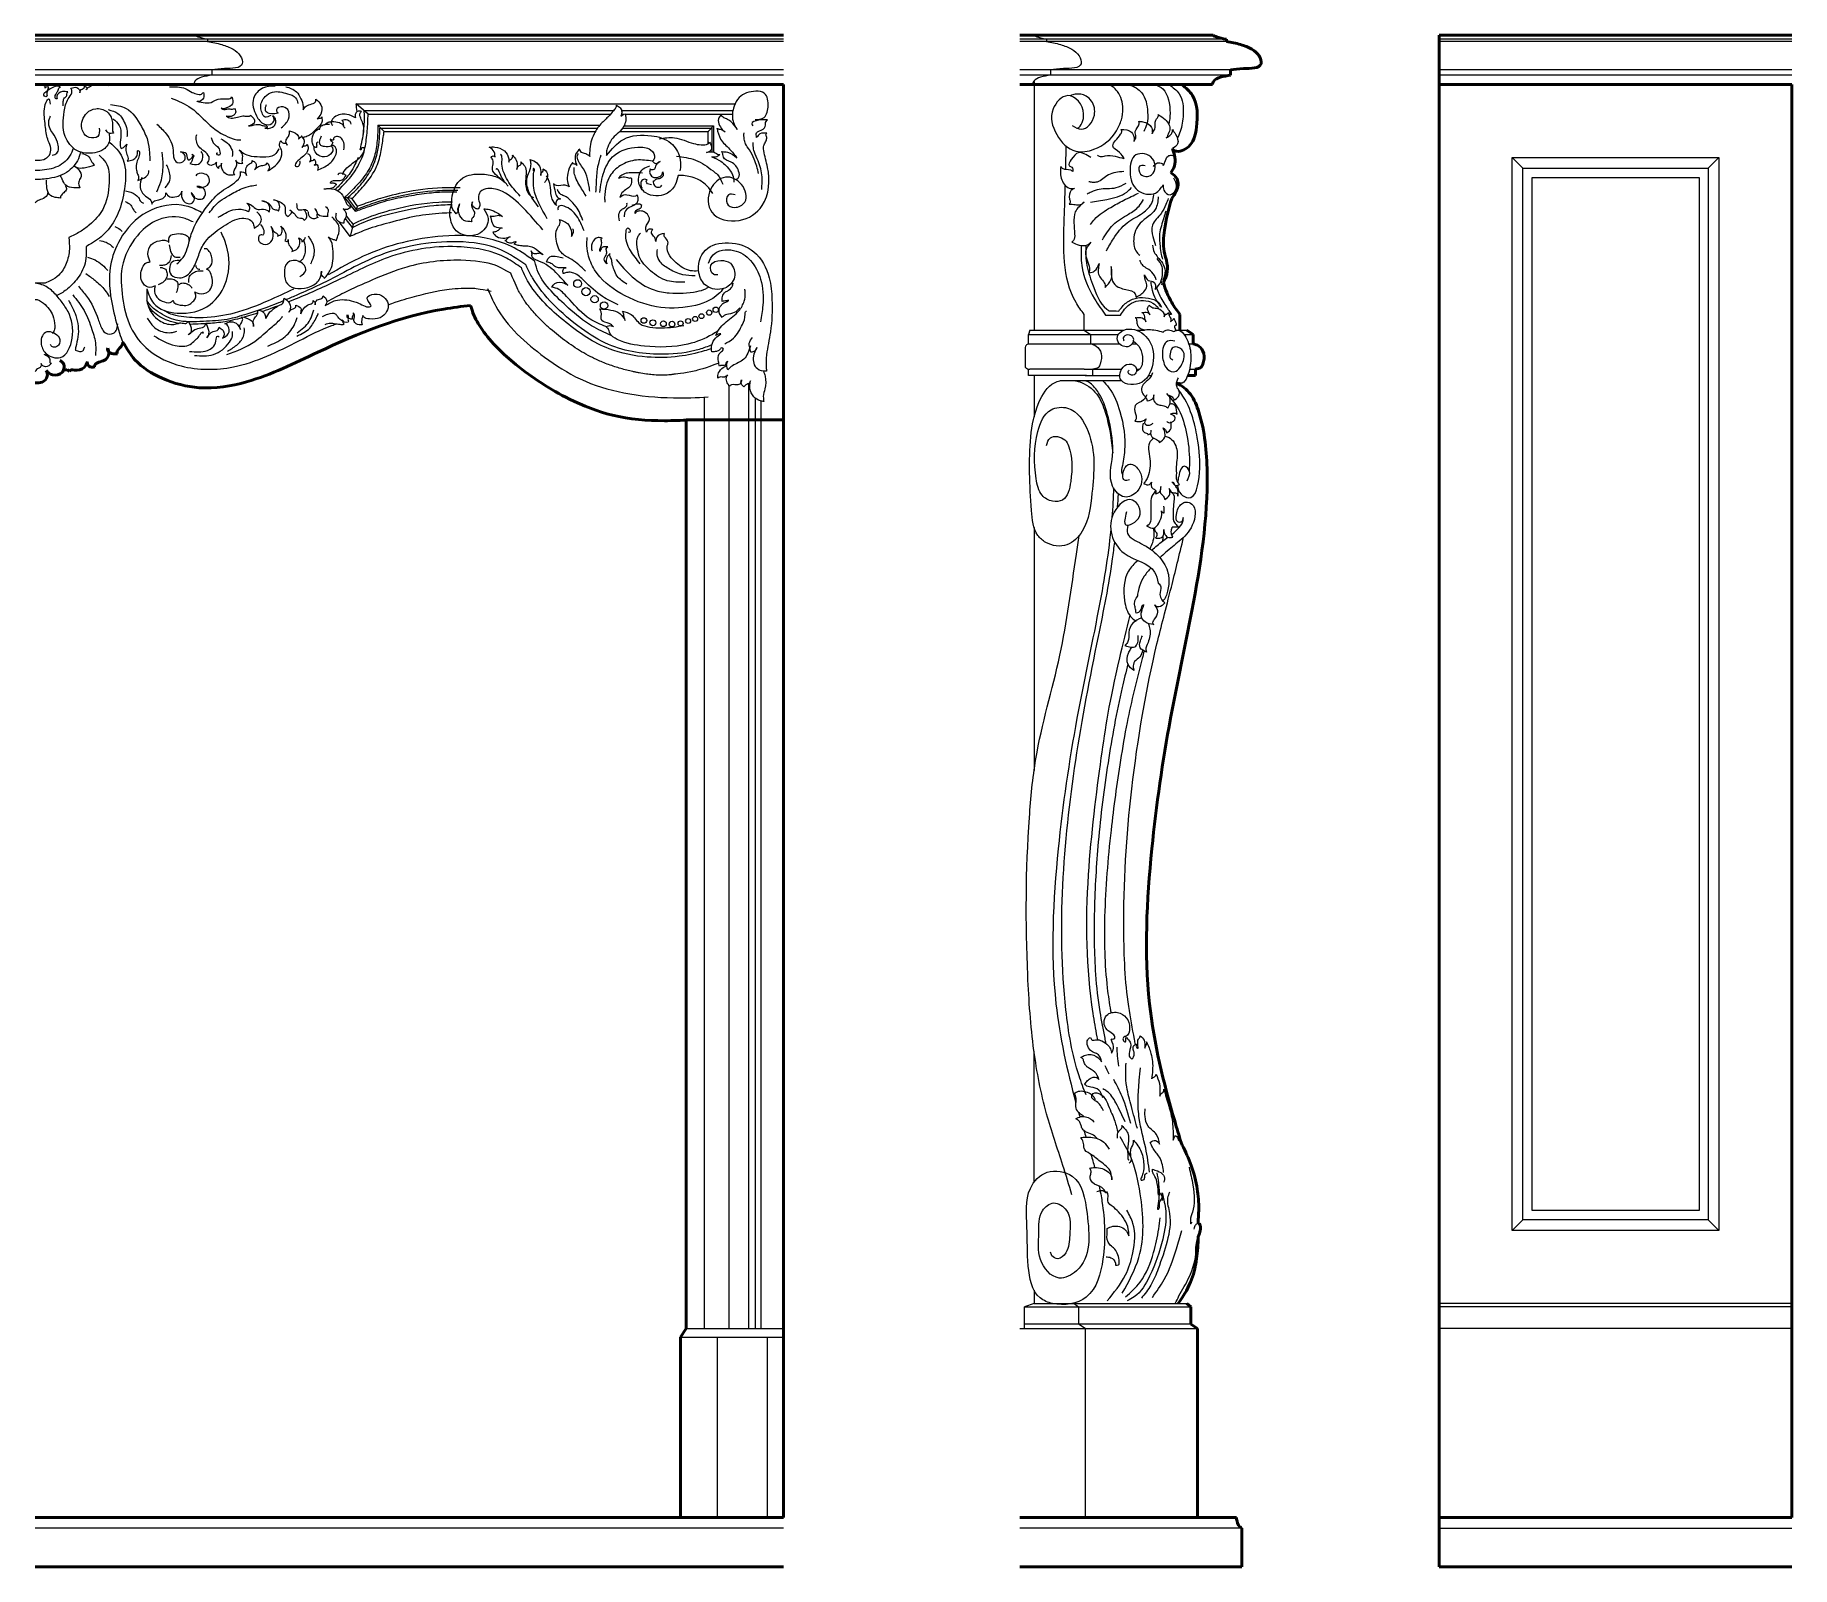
# Model space of a CAD drawing. Header units: millimetres. Extents: x -586 to 837, y -34 to 1206.
import ezdxf

# ---------------------------------------------------------------- set-up
doc = ezdxf.new("R2010")
doc.units = ezdxf.units.MM
doc.layers.add('0model', color=7, linetype='Continuous')

msp = doc.modelspace()

# ---------------------------------------------------------------- linework, layer by layer
at = {"lineweight": 5}
for p, q in [((20.5, 1202.7), (-585.5, 1202.7)), ((20.5, 1200.8), (-585.5, 1200.8)), ((-445.9, 1202.7), (-445.9, 1200.8)), ((379.1, 1202.7), (211.7, 1202.7)), ((379.1, 1200.8), (211.7, 1200.8)), ((233.3, 1202.7), (233.3, 1200.8)), ((836.9, 1202.7), (551.3, 1202.7)), ((836.9, 1200.8), (551.3, 1200.8)), ((20.5, 1178), (-585.5, 1178)), ((20.5, 1173.5), (-585.5, 1173.5)), ((-442.5, 1178), (-442.5, 1173.5)), ((382.5, 1178), (211.7, 1178)), ((382.5, 1173.5), (211.7, 1173.5)), ((223.3, 1168.6), (223.3, 967.2)), ((236.7, 1178), (236.7, 1173.5)), ((836.9, 1178), (551.3, 1178)), ((836.9, 1173.5), (551.3, 1173.5)), ((-325.6, 1150.5), (-18.8, 1150.5)), ((-316, 1142), (-325.6, 1150.5)), ((-319.2, 1144.9), (-117.2, 1144.9)), ((-316, 1142), (-119.6, 1142)), ((-110.8, 1142), (-108.7, 1142)), ((-110.6, 1144.9), (-20.6, 1144.9)), ((-107.7, 1142), (-21, 1142)), ((-308.1, 1133.2), (-128.2, 1133.2)), ((-308.1, 1133.2), (-303, 1128)), ((-306.4, 1130.7), (-130.2, 1130.7)), ((-303, 1128), (-131.9, 1128)), ((-112.2, 1128), (-40.6, 1128)), ((-109.9, 1130.7), (-37.7, 1130.7)), ((-108.7, 1132.6), (-36.2, 1132.6)), ((-36.2, 1132.6), (-40.6, 1128)), ((-40.6, 1128), (-40.6, 1127.7)), ((-40.6, 1118.2), (-40.6, 1127.7)), ((-37.7, 1130.7), (-37.7, 1111.7)), ((-36.2, 1132.6), (-36.2, 1111.4)), ((610.4, 1106.9), (619.1, 1098.3)), ((777.9, 1106.9), (769.3, 1098.3)), ((-329, 1073.7), (-335.1, 1074.8)), ((-324.4, 1067.5), (-326.4, 1063.4)), ((-330.4, 1043.1), (-339.1, 1054.7)), ((-328.6, 1050.2), (-334.4, 1057.8)), ((-328.1, 1052.9), (-330.4, 1043.1)), ((263.9, 967.2), (263.9, 979.9)), ((220, 967.2), (218.9, 963.6)), ((218.9, 956.2), (218.9, 963.6)), ((218.9, 963.6), (291.6, 963.6)), ((218.9, 956.2), (278.2, 956.2)), ((220, 967.2), (295.9, 967.2)), ((261.8, 963.6), (269.1, 963.6)), ((263.9, 967.2), (269.1, 963.6)), ((265.5, 956.2), (269.1, 956.2)), ((269.1, 963.6), (269.1, 956.2)), ((278.2, 956.2), (292.3, 956.2)), ((302.8, 956.2), (306.4, 956.2)), ((306, 967.2), (310.7, 967.2)), ((306, 967.2), (312.7, 967.2)), ((338.1, 967.2), (347, 967.2)), ((344.9, 963.6), (352.1, 963.6)), ((345.3, 967.2), (345.3, 967.2)), ((348.5, 956.2), (352.1, 956.2)), ((218.9, 930.4), (218.9, 935.7)), ((218.9, 935.7), (219.8, 935.7)), ((265.8, 930.4), (218.9, 930.4)), ((263.8, 935.7), (219.8, 935.7)), ((223.3, 930.4), (223.3, 896.8)), ((294.1, 926.3), (244.2, 926.3)), ((263.8, 935.7), (294.2, 935.7)), ((264.6, 930.4), (271, 930.4)), ((265.8, 930.4), (292.7, 930.4)), ((266.2, 935.7), (270.9, 935.7)), ((271, 930.4), (271, 935.7)), ((306.3, 935.7), (308.8, 935.7)), ((316, 930.4), (318.3, 930.4)), ((349.2, 935.7), (353.9, 935.7)), ((-43.6, 159), (-43.6, 913.1)), ((-23.7, 922.3), (-23.7, 159)), ((-7.8, 923.9), (-7.8, 159)), ((-2.6, 912.2), (-2.6, 159)), ((2.3, 159), (2.3, 909.9)), ((223.3, 807.5), (223.3, 610.6)), ((223.3, 277.3), (223.3, 383.5)), ((610.4, 238.3), (619.1, 246.9)), ((777.9, 238.3), (769.3, 246.9)), ((223.3, 190), (223.3, 179.2)), ((223.3, 179.2), (215.6, 176.4)), ((215.6, 159), (215.6, 176.4)), ((215.6, 176.4), (350.2, 176.4)), ((223.3, 179.2), (346.9, 179.2)), ((255.9, 179.2), (259.2, 176.4)), ((259.2, 176.4), (259.2, 162.5)), ((836.9, 179.2), (551.3, 179.2)), ((836.9, 176.4), (551.3, 176.4)), ((836.9, 179.2), (777.9, 179.2)), ((-58.5, 159), (20.5, 159)), ((211.7, 159), (355.6, 159)), ((350.2, 162.5), (215.6, 162.5)), ((264.7, 159), (259.2, 162.5)), ((264.7, 159), (264.7, 6)), ((836.9, 159), (551.3, 159)), ((-62.9, 152.1), (20.5, 152.1)), ((-33.3, 152.1), (-33.3, 6)), ((7.3, 152.1), (7.3, 6)), ((20.5, -2.6), (-585.5, -2.6)), ((391.5, -2.6), (211.7, -2.6)), ((551.3, -2.6), (836.9, -2.6))]:
    msp.add_line(p, q, dxfattribs=at)
at = {"lineweight": 50}
for p, q in [((379.1, 1202.7), (379.1, 1200.8)), ((551.3, 1206), (551.3, -34)), ((382.5, 1178), (382.5, 1173.5)), ((20.5, 1166), (-585.5, 1166)), ((20.5, 6), (20.5, 1166)), ((367.7, 1166), (211.7, 1166)), ((836.9, 1166), (551.3, 1166)), ((551.3, 1166), (836.9, 1166)), ((551.3, 179.2), (551.3, 1166)), ((836.9, 1166), (836.9, 6)), ((341.4, 967.2), (341.4, 979.9)), ((347, 967.2), (352.1, 963.6)), ((352.1, 963.6), (352.1, 956.2)), ((347.6, 930.4), (354, 930.4)), ((354, 930.4), (354, 935.7)), ((-58.5, 894.5), (-58.5, 159)), ((-58.5, 894.5), (20.5, 894.5)), ((346.9, 179.2), (350.2, 176.4)), ((350.2, 176.4), (350.2, 162.5)), ((-58.5, 159), (-62.9, 152.1)), ((355.6, 159), (350.2, 162.5)), ((355.6, 159), (355.6, 6)), ((-62.9, 152.1), (-62.9, 6)), ((20.5, 6), (-585.5, 6)), ((387.2, 6), (211.7, 6)), ((551.3, 6), (836.9, 6)), ((551.3, 6), (836.9, 6)), ((391.5, -34), (391.5, -2.6)), ((-585.5, -34), (20.5, -34)), ((211.7, -34), (391.5, -34)), ((836.9, -34), (551.3, -34))]:
    msp.add_line(p, q, dxfattribs=at)
at = {"lineweight": 5}
for points in [[(610.4, 1106.9), (777.9, 1106.9), (777.9, 238.3), (610.4, 238.3)], [(619.1, 1098.3), (769.3, 1098.3), (769.3, 246.9), (619.1, 246.9)], [(626.6, 1090.8), (761.8, 1090.8), (761.8, 254.4), (626.6, 254.4)]]:
    msp.add_lwpolyline(points, close=True, dxfattribs=at)
for centre, radius in [((-146.3, 1004.9), 3.15), ((-139.5, 998.4), 3.31), ((-132.5, 992.2), 2.97), ((-124.9, 987.1), 2.97), ((-39.7, 981.4), 2.13), ((-34.4, 983.7), 2.2), ((-92.6, 975), 2.26), ((-85.3, 973.2), 2.38), ((-76.8, 972.4), 2.33), ((-69.8, 972.1), 2.26), ((-62.9, 972.7), 2.07), ((-56.8, 974.6), 2.01), ((-51.1, 976.3), 2.02), ((-46, 978.5), 2)]:
    msp.add_circle(centre, radius, dxfattribs=at)
for points in [[(-445.9, 1202.7), (-452.7, 1204), (-455.5, 1204.9), (-456.7, 1206)], [(233.3, 1202.7), (226.5, 1204), (223.8, 1204.9), (222.5, 1206)], [(-324.9, 1144.1), (-325.1, 1146.3), (-325.4, 1148.4), (-325.6, 1150.5)], [(248.9, 1097.2), (249.1, 1103.4), (249.2, 1109.6), (249.4, 1115.8)], [(-340.6, 1080), (-329.8, 1090.4), (-326.2, 1095), (-320.1, 1108.4)], [(-585.5, 1070.2), (-585.5, 1070.2), (-585.5, 1070.2), (-585.5, 1070.2)], [(-585.5, 1070.2), (-585.5, 1070.2), (-585.5, 1070.2), (-585.5, 1070.2)], [(329.9, 979.8), (329, 979.8), (328.1, 979.8), (328.5, 979.8)], [(334.7, 980), (334, 979.9), (333.3, 979.9), (332.6, 979.9)], [(315.4, 882.4), (316.3, 882.8), (317.2, 883.1), (317.7, 883.7)], [(287.6, 839.6), (287.4, 831.6), (287, 823.6), (286.4, 815.6)], [(291, 824.1), (291.2, 827.6), (291.4, 831.1), (291.7, 834.5)], [(340, 807.8), (338.4, 807.7), (336.8, 807.5), (335.2, 807.8)], [(259.3, 334), (259.7, 332.8), (260, 331.6), (260.4, 330.4)], [(263.7, 319.2), (264.2, 317.5), (264.7, 315.7), (265.3, 313.9)], [(269.4, 299.9), (270.4, 296.3), (271.4, 292.8), (272.3, 289.3)]]:
    msp.add_open_spline(points, degree=3, dxfattribs=at)
for points in [[(-445.9, 1200.8), (-434.4, 1198.4), (-425.3, 1194.6), (-419.4, 1189.3), (-417.8, 1182.9), (-432.1, 1178.9), (-442.5, 1178)], [(233.3, 1200.8), (244.8, 1198.4), (253.9, 1194.6), (259.8, 1189.3), (261.4, 1182.9), (247.1, 1178.9), (236.7, 1178)], [(-544.4, 1162), (-541.6, 1164.3), (-525.8, 1165.2)], [(-442.5, 1173.5), (-450.7, 1172), (-456.1, 1168.7), (-457.3, 1166)], [(236.7, 1173.5), (228.5, 1172), (223.1, 1168.7), (221.9, 1166)], [(-575.9, 1156.8), (-577, 1156.1), (-578.5, 1157.5), (-577, 1160.2), (-576, 1160.7), (-575.1, 1162), (-574.8, 1163.3), (-574.5, 1164), (-574.4, 1164)], [(-577.5, 1163), (-577.5, 1164.4), (-578.1, 1165), (-578.5, 1165.4), (-578.6, 1165.6)], [(-573.9, 1108.8), (-572.8, 1114.4), (-574.9, 1120.4), (-577.1, 1131.2), (-578.2, 1144.6), (-576.5, 1151.9), (-574.7, 1154.6), (-573.4, 1150.1)], [(-574.4, 1164), (-576.6, 1163.9), (-577.5, 1163)], [(-564.9, 1164), (-566.2, 1164.5), (-572.3, 1163.1), (-575.9, 1160.2), (-575.9, 1156.8)], [(-567.6, 1154.4), (-569.1, 1154.7), (-568.8, 1158.1), (-567.6, 1160), (-566.9, 1161.4), (-566.3, 1163), (-565.4, 1163.9), (-564.9, 1164)], [(-559.1, 1160), (-563.4, 1160.4), (-568, 1156.5), (-567.6, 1154.4)], [(-525.7, 1126.1), (-525.2, 1121.9), (-530, 1113.6), (-537.2, 1110.8), (-551.7, 1112.6), (-561.2, 1124.1), (-561.9, 1144.2), (-558.7, 1154.5), (-555.9, 1159.2), (-556.1, 1162.1), (-556.6, 1163.1)], [(-562.9, 1148.7), (-562.8, 1152.4), (-561.8, 1155.2), (-559.9, 1157.1), (-559.7, 1159.2), (-559.1, 1160)], [(-556.6, 1163.1), (-551.9, 1163.6), (-549.4, 1161), (-549.4, 1159.3)], [(-549.4, 1159.3), (-548.7, 1161.3), (-547.5, 1162.4), (-545.8, 1163.5), (-545.6, 1164.7)], [(-545.6, 1164.7), (-543.7, 1163.5), (-544, 1161.7)], [(-476.8, 1164.1), (-464, 1162.8), (-458.3, 1159.7), (-454.1, 1158.2), (-451.6, 1158.1), (-449.1, 1159.7)], [(-475.4, 1155), (-459.1, 1147), (-443.9, 1133), (-433.4, 1125.7), (-425.3, 1122.1), (-421.2, 1121.3), (-419.1, 1121.4)], [(-449.1, 1159.7), (-449.3, 1155), (-453.9, 1152.3), (-454.6, 1152.5)], [(-454.6, 1152.5), (-441.6, 1152.2), (-439.4, 1153.4), (-430.9, 1154.4), (-427.7, 1154.8), (-426.2, 1156)], [(-426.2, 1156), (-425.7, 1150.3), (-431, 1147), (-434.3, 1146.6), (-434.9, 1147.1)], [(-391.3, 1164.7), (-401.4, 1163), (-408.7, 1154.8), (-406.4, 1140.8), (-399.9, 1134), (-393.9, 1134.4), (-392.1, 1137.1), (-393, 1140.8)], [(-394.6, 1141), (-399.4, 1139.7), (-401.8, 1143.1), (-402.9, 1147.5), (-399.4, 1156.3), (-393.3, 1159.9), (-381.1, 1158.6), (-374.6, 1155.3), (-372.7, 1150.7)], [(-382.6, 1164.3), (-374, 1160.2), (-370.4, 1154.6), (-368.5, 1148.1), (-368.6, 1145.5)], [(-368.6, 1145.5), (-366.1, 1148.6), (-361.4, 1150.4), (-358.2, 1152.8), (-358.2, 1154.1)], [(-358.2, 1154.1), (-354.1, 1149.6), (-354.3, 1142), (-357.2, 1138.3)], [(-2.5, 1137.8), (3.8, 1138.7), (7.9, 1147.8), (4.8, 1159), (-2, 1160.6), (-15.4, 1155.5), (-19.6, 1148.4), (-20.4, 1136.5), (-18.3, 1131.8), (-17, 1129.7)], [(-571.7, 1108.9), (-568, 1110.4), (-567.4, 1119.3), (-571.1, 1126.6), (-574, 1131.5), (-573.9, 1138.6), (-573, 1140.8)], [(-533.6, 1130.7), (-534.8, 1124.1), (-541.8, 1123.2), (-547.7, 1130.5), (-543.5, 1143.1), (-536.5, 1146.5), (-527.6, 1144.2), (-524, 1139.6), (-523, 1130.8), (-522.8, 1128.2), (-522, 1126.8)], [(-526.3, 1145.7), (-518.5, 1142.6), (-512.2, 1132.9), (-510.9, 1126.8), (-511.2, 1123.6)], [(-524.6, 1149.9), (-511.9, 1146.7), (-499.5, 1132), (-494.5, 1120.9), (-492.9, 1110.8), (-492.7, 1104.2)], [(-522.6, 1138.3), (-517.5, 1133), (-516.1, 1125.1), (-516.7, 1117.6), (-516.4, 1115.4), (-515.9, 1114.3)], [(-434.9, 1147.1), (-433.8, 1146), (-431.6, 1145.8), (-428.8, 1146.4), (-425.6, 1146), (-424, 1146.7)], [(-424, 1146.7), (-423.2, 1143), (-426.9, 1140.2), (-430.8, 1140.3)], [(-430.8, 1140.3), (-426.9, 1138.8), (-421.6, 1139.7), (-417.4, 1140.6), (-413.5, 1140.4), (-411.2, 1141.1), (-411.2, 1141.3)], [(-411.2, 1141.3), (-407.8, 1135.8), (-411.4, 1132.8), (-412.9, 1132.5)], [(-399.5, 1130.7), (-395.9, 1130.6), (-391.4, 1133.2), (-390.7, 1136), (-391.3, 1138.7), (-393, 1140.8)], [(-388.8, 1143.1), (-392.3, 1142.3), (-398.6, 1144.3), (-398.9, 1147.8), (-398.1, 1150)], [(-386.2, 1131), (-380.5, 1138), (-381, 1145.7), (-386.2, 1148), (-390, 1145.5), (-389.2, 1143.2), (-388.8, 1143.1)], [(-353.4, 1139.8), (-353.4, 1135.5), (-357.4, 1130.5), (-363.5, 1125), (-367.1, 1123.5), (-369.6, 1123)], [(-357.2, 1138.3), (-355.2, 1138.7), (-353.8, 1139.2), (-353.4, 1139.8)], [(-326, 1139.1), (-333.1, 1141.9), (-338.3, 1141.8), (-343.1, 1139.6), (-344.9, 1137.9), (-345.6, 1134.3), (-344.6, 1133.1)], [(-321.2, 1144.3), (-324.7, 1144.3), (-326.2, 1142.4), (-326.5, 1141), (-326, 1139.1)], [(-322.2, 1113.6), (-320.6, 1121.1), (-319.4, 1128), (-320.1, 1134.6), (-321.9, 1138.9), (-322.6, 1141.4), (-321.6, 1143.9), (-321.2, 1144.3)], [(-319.9, 1125.7), (-319.2, 1132), (-318.8, 1139.7), (-319.2, 1144.9)], [(-116.3, 1146.1), (-120.2, 1141.3), (-126.4, 1135.2), (-133, 1126), (-136.5, 1112.2), (-136.5, 1107.9)], [(-116.3, 1146.1), (-115.2, 1147.2), (-114.8, 1149.3)], [(-114.8, 1149.3), (-111.7, 1147.1), (-110.5, 1144), (-111.2, 1140.5)], [(-111.2, 1140.5), (-109.6, 1141.6), (-107.8, 1142.3)], [(-29.9, 1141.7), (-32.3, 1138.2), (-31.3, 1132.8), (-28.4, 1128.9), (-26.9, 1127.8)], [(-17, 1129.7), (-22.2, 1136), (-25.8, 1138.2), (-28.5, 1139.6), (-29.7, 1140.7), (-29.9, 1141.7)], [(319, 1126.2), (319.1, 1126.8), (321, 1129.8), (321.8, 1137.3), (324.1, 1141), (323.9, 1141.7)], [(323.9, 1141.7), (329.4, 1137.7), (333.3, 1129.5), (331.5, 1124.7), (331, 1123.4), (330.3, 1123)], [(-522, 1126.8), (-525.7, 1126.6), (-528.4, 1129.4)], [(-522, 1126.8), (-525.7, 1126.6), (-528.4, 1129.4)], [(-487, 1134), (-479.5, 1126.2), (-473.7, 1112.8), (-473.4, 1107.4), (-470.4, 1102.9), (-464.8, 1104.5), (-464, 1107.3), (-465.4, 1110.2), (-467.8, 1111.5)], [(-446, 1102.6), (-444.5, 1106.1), (-447.4, 1111), (-452.2, 1114.9), (-454.7, 1119.4), (-455.1, 1123.8), (-454.5, 1125.5)], [(-412.9, 1132.5), (-409.7, 1133), (-403.7, 1133.6), (-401.1, 1132.8), (-398.2, 1132.7), (-398, 1132.7)], [(-397.8, 1132.6), (-397.7, 1131.3), (-399.5, 1130.7)], [(-381.4, 1116.9), (-382.4, 1120.6), (-380.9, 1123.3), (-379.7, 1126.5), (-379.7, 1128.5)], [(-379.7, 1128.5), (-373.4, 1125.5), (-372.1, 1122.3), (-372.3, 1121.7)], [(-372.3, 1121.7), (-371, 1123.1), (-370, 1124.1), (-370, 1124.5)], [(-370, 1124.5), (-367.8, 1120.3), (-368.7, 1116.5), (-369.6, 1115.1)], [(-357.7, 1115), (-358.9, 1115.3), (-360.4, 1117), (-361.2, 1120.4), (-359.5, 1126.9), (-355.9, 1130.3), (-355.1, 1130.8), (-355, 1130.9)], [(-344.5, 1119.2), (-345, 1118.1), (-345.9, 1116.5), (-351.3, 1115.8), (-354.2, 1116.7), (-355.2, 1119.1), (-354.8, 1121.8), (-353.7, 1124.5)], [(-355.2, 1129.3), (-355.1, 1130.3), (-354.1, 1132.3), (-350, 1133.9), (-347.3, 1133.9)], [(-351.1, 1133.1), (-349.2, 1135.1), (-345.3, 1136), (-339.2, 1135.2), (-337.6, 1134.5), (-335.6, 1132.8)], [(-335.6, 1113.2), (-335.6, 1119.2), (-338.1, 1122.9), (-341.6, 1123.9), (-343.9, 1122.4), (-343.8, 1121.4)], [(-337.3, 1137.3), (-332.6, 1137.4), (-330.4, 1135.8), (-330, 1134)], [(-334.6, 1130.6), (-335.5, 1131.8), (-335.9, 1134.9), (-336.4, 1136.7), (-337.3, 1137.3)], [(-26.9, 1127.8), (-30.7, 1129.6), (-33, 1130.3), (-33.4, 1130.7)], [(-33.4, 1130.7), (-30.5, 1121.9), (-23.2, 1113.8), (-17.4, 1106.8)], [(0.3, 1094), (-3.2, 1105.6), (-7.2, 1113.1), (-10.3, 1118), (-11.4, 1121.8), (-11.5, 1127)], [(7.5, 1137.5), (0.2, 1137.1), (-5.2, 1134.3), (-4.3, 1132.7)], [(-1.3, 1123.2), (-1.4, 1126.9), (3.9, 1129.9), (5.6, 1132.2), (6.3, 1136.2), (7.5, 1137.5)], [(6.9, 1126.6), (1.4, 1126.1), (-1.3, 1123.2)], [(5, 1118.1), (6.6, 1121.2), (6.7, 1123.9), (6.3, 1126.1), (6.9, 1126.6)], [(296.4, 1105.8), (292.6, 1111), (287.1, 1116.4), (289.2, 1120.6), (293.4, 1125.8), (294.3, 1128.4), (293.7, 1129.6)], [(293.7, 1129.6), (302.2, 1127.5), (304.4, 1121.7), (304.2, 1119.9)], [(304.2, 1119.9), (305.8, 1123.6), (305.3, 1128), (308.5, 1134.1), (308.2, 1136.3)], [(308.2, 1136.3), (311.4, 1135.9), (318.5, 1131.2), (319.1, 1126.8)], [(330.3, 1123), (334.1, 1125.6), (335.3, 1128.1), (335.3, 1129.6)], [(335.3, 1129.6), (337.8, 1125.8), (339.6, 1118.1), (335.4, 1114.2)], [(-547.6, 1110.1), (-542.8, 1108.3), (-540.1, 1104.2), (-537.5, 1100.7)], [(-525, 1119.1), (-519.3, 1113.7), (-512.8, 1099.3), (-513.2, 1081.5), (-518.2, 1062.2), (-528, 1046.8), (-539.8, 1037.4), (-544.3, 1035)], [(-515.9, 1114.3), (-513.5, 1115.5), (-511.3, 1117.9)], [(-511.3, 1117.9), (-512.2, 1113.8), (-511.2, 1109.3), (-510.4, 1107.3), (-510.5, 1104.9), (-510.9, 1104)], [(-510.9, 1104), (-506.4, 1105.2), (-503.6, 1107.3), (-502.6, 1110.8), (-502.7, 1112.5)], [(-502.7, 1112.5), (-501.8, 1112.5), (-501, 1109.9), (-501.5, 1107.5), (-503.2, 1103.3), (-503.6, 1097.7), (-502.8, 1094.2), (-501.8, 1091.2), (-501.8, 1089.8), (-502.3, 1088.3)], [(-487, 1079.2), (-483.8, 1087.2), (-481.9, 1100.5), (-482.6, 1111.3)], [(-467.8, 1111.5), (-463.3, 1110.5), (-461.8, 1105.4), (-461.1, 1104.8)], [(-461.1, 1104.8), (-459, 1106.4), (-457.9, 1108.3), (-458.3, 1109.8)], [(-460.2, 1102), (-453.3, 1101.7), (-449.9, 1105.9), (-450.1, 1110), (-451.1, 1111.9)], [(-458.3, 1109.8), (-457.1, 1108.1), (-458.2, 1105.8), (-458.7, 1103.9), (-460.2, 1102)], [(-443, 1123.1), (-440.3, 1117.7), (-438, 1115.9), (-435.9, 1111.4), (-436.2, 1108.9), (-438, 1109.2), (-438.3, 1110.5), (-438, 1110.8)], [(-435.2, 1122.2), (-429.9, 1118.7), (-426.4, 1113.8), (-425.7, 1110.2), (-426.1, 1107.9)], [(-388.2, 1114), (-391.8, 1109.2), (-401.2, 1107.3), (-410.4, 1107.9), (-416.8, 1110.2), (-420.2, 1113)], [(-420.2, 1113), (-418.2, 1110.1), (-417.9, 1105.4), (-417.6, 1102.3), (-417.3, 1102)], [(-397.1, 1096.2), (-389.6, 1101.8), (-385.9, 1109.2), (-386.1, 1113.1), (-387.4, 1115.8), (-387.4, 1118.6), (-386.6, 1120.6)], [(-386.6, 1120.6), (-385.1, 1118.8), (-382.3, 1118.2), (-381.4, 1116.9)], [(-365.4, 1117.7), (-364.4, 1114.7), (-365.3, 1111.6), (-368.2, 1108), (-372.8, 1104.3), (-374.7, 1099.9), (-373.2, 1099.7), (-371.8, 1100.6), (-371, 1103.1), (-371.1, 1104)], [(-369.6, 1115.1), (-367.6, 1116.3), (-366, 1116.6), (-365.4, 1117.7)], [(-365.1, 1110.2), (-363.1, 1108.8), (-362.6, 1105.5), (-363.3, 1103.3)], [(-345.5, 1116.3), (-344.5, 1113.9), (-347.7, 1108.6), (-354.7, 1108), (-358.8, 1111.6), (-359.6, 1113.6), (-359.7, 1115.7)], [(-356.7, 1119.4), (-357.7, 1118.3), (-357.6, 1117), (-357.6, 1116), (-357.8, 1115.4), (-357.7, 1115)], [(-357, 1096.7), (-347.7, 1101.6), (-342.3, 1108.6), (-341.6, 1113.3), (-342.7, 1115.5), (-344, 1116.6), (-345.5, 1116.3)], [(-343.8, 1121.4), (-344.5, 1121), (-346.7, 1122)], [(-346.7, 1122), (-346.1, 1120.5), (-345.1, 1119.7), (-344.5, 1119.2)], [(-336.3, 1093.3), (-336, 1094.5), (-331.9, 1099.6), (-327.4, 1103.1), (-321.8, 1107.8), (-319.2, 1112.5), (-318.8, 1114.8)], [(-318.8, 1114.8), (-319.4, 1114.9), (-321.5, 1114), (-321.9, 1113.1), (-322.3, 1113.1), (-322.4, 1113.2), (-322.2, 1113.6)], [(-218, 1115.4), (-213.3, 1115.4), (-205.6, 1112.3), (-202.2, 1106.8), (-202.1, 1103.2)], [(-213.1, 1107.6), (-213.4, 1110.2), (-216.6, 1114.6), (-218, 1115.4)], [(-192.7, 1075.8), (-200.8, 1085.1), (-204.6, 1091.6), (-207.5, 1100.2), (-207.5, 1104.9), (-208.2, 1109.2), (-208.6, 1109.7)], [(-144.5, 1113.8), (-147.9, 1109.6), (-147.3, 1101.5), (-146.8, 1100.4)], [(-136.3, 1079.6), (-138.3, 1089.7), (-141.5, 1097.8), (-144.5, 1102), (-145.6, 1104.1), (-146.5, 1106.4), (-146.5, 1108.5), (-145.6, 1110.3)], [(-136.5, 1107.9), (-138.8, 1109.5), (-142.4, 1110.7), (-143.8, 1111.7), (-144.5, 1113.8)], [(-128.4, 1078.7), (-124.8, 1095.7), (-116.6, 1108.7), (-97.5, 1115.3), (-87.2, 1113.1), (-84, 1106.6), (-84.6, 1105.3), (-85.6, 1104)], [(-80.2, 1122.1), (-67.9, 1122.9), (-52.4, 1118.3), (-46.3, 1117.2), (-40.8, 1118), (-39.4, 1119.4)], [(-39.4, 1119.4), (-37.9, 1114.1), (-39.6, 1111.8), (-41.8, 1111.1)], [(-41.8, 1111.1), (-35.8, 1111.3), (-32, 1109.4), (-31.1, 1109.3)], [(-18.6, 1076.8), (-24.2, 1076.8), (-25.3, 1069.7), (-19.3, 1066.6), (-10.9, 1070.9), (-13.5, 1085.1), (-26.6, 1091), (-38.4, 1081.6), (-37.6, 1062.6), (-15.5, 1056), (3.2, 1068), (7.6, 1099), (4.4, 1112.6), (4.4, 1116.6), (5, 1118.1)], [(-17.6, 1089.4), (-15.9, 1090.7), (-15.9, 1096), (-21.9, 1103.2), (-28.2, 1107.2), (-28.6, 1109.4), (-29.4, 1111.7)], [(-29.4, 1111.7), (-24.8, 1111.3), (-17.4, 1106.8)], [(2.8, 1081), (3.1, 1091.2), (-0.2, 1104.2), (-3.1, 1111.4), (-4.1, 1116.3), (-4, 1119.1)], [(269.3, 1107), (259.1, 1110.8), (253.5, 1105.4), (251.8, 1100.3), (254, 1099.1), (254.6, 1095.7)], [(313.3, 1100.3), (308.7, 1099.9), (309.6, 1093.6), (318.5, 1093), (319.3, 1106), (305.7, 1109), (301.1, 1095.5), (307.1, 1080.5), (321.6, 1078.2), (327.9, 1084.8)], [(-533.7, 1108.8), (-528.4, 1103), (-525.6, 1086.8), (-530.8, 1065), (-541.6, 1052.4), (-549.3, 1046.8), (-558.3, 1042.1)], [(-554, 1100.5), (-550.2, 1096.9), (-548.3, 1091.5), (-549.9, 1088.2), (-550, 1083.9), (-549.4, 1082.4)], [(-502.3, 1088.3), (-497, 1090.6), (-493.7, 1094), (-493.4, 1096.4)], [(-480.2, 1082.5), (-476.8, 1087.4), (-477.4, 1097.1), (-479.1, 1101.1)], [(-470.8, 1020.9), (-465.8, 1026), (-462.3, 1033.3), (-459.1, 1044.8), (-445.8, 1068), (-434.7, 1079.5), (-420.9, 1089.5), (-419.7, 1091.3), (-419.3, 1094), (-419.4, 1095.4)], [(-438.7, 1103.2), (-440.3, 1101.6), (-445.2, 1101.2), (-446, 1102.6)], [(-437.1, 1098.1), (-438.6, 1100.5), (-438.7, 1102), (-438.7, 1103.2)], [(-434.5, 1102.5), (-435.5, 1100.3), (-436.8, 1099.7), (-437.1, 1098.1)], [(-423.9, 1093), (-430.2, 1093.2), (-433.6, 1096.6), (-434.7, 1100.2), (-434.5, 1102.5)], [(-422.9, 1104.9), (-422.5, 1100.8), (-424.1, 1097.4), (-424.9, 1094.6), (-423.9, 1093)], [(-417.3, 1102), (-419.7, 1102), (-422.7, 1103.9), (-422.9, 1104.9)], [(-419.4, 1095.4), (-415.1, 1094), (-414.5, 1092.5)], [(-414.5, 1092.5), (-414.9, 1097.6), (-412.8, 1101.2), (-409.8, 1103.8), (-409.8, 1104.5)], [(-409.8, 1104.5), (-407, 1102.6), (-406.9, 1098.5), (-407.8, 1097.2)], [(-407.8, 1097.2), (-404.8, 1099.7), (-401.1, 1100.6), (-398, 1102), (-397.9, 1102.7)], [(-397.9, 1102.7), (-395.8, 1098.9), (-397.1, 1096.2)], [(-363.3, 1103.3), (-361.7, 1104.6), (-360.2, 1104.8), (-359.6, 1105.8)], [(-359.6, 1105.8), (-358.6, 1103.6), (-358.9, 1101.4), (-359.7, 1100.9)], [(-359.7, 1100.9), (-358.4, 1101.1), (-357.6, 1101.3), (-357.4, 1101.7)], [(-357.4, 1101.7), (-356.4, 1099), (-357, 1096.7)], [(-216.4, 1107), (-215, 1108.3), (-213.1, 1107.6)], [(-204.9, 1086.4), (-211.5, 1092.1), (-215.3, 1097.2), (-214.7, 1101.8), (-215.5, 1106), (-216.4, 1107)], [(-202.5, 1083.8), (-207.8, 1091.1), (-210.4, 1096.7), (-211.4, 1097.7), (-212.1, 1097.5), (-212.1, 1097.2)], [(-202.1, 1103.2), (-201.4, 1104.9), (-199.8, 1106), (-198.9, 1107.2), (-199, 1108.9)], [(-199, 1108.9), (-195.9, 1104.7), (-195.1, 1100), (-195.5, 1097.2)], [(-195.5, 1097.2), (-194.7, 1099.5), (-192.3, 1101.3), (-191.9, 1102.3), (-192.2, 1103.4)], [(-192.2, 1103.4), (-189.1, 1099.9), (-188.3, 1089.5), (-188.3, 1084.1), (-186.4, 1078.2), (-185.7, 1077.2), (-182.1, 1074.5)], [(-178, 1067), (-185.8, 1079.3), (-187, 1090.9), (-184.7, 1097.4), (-184, 1101.5), (-184.8, 1105.3)], [(-184.8, 1105.3), (-179.2, 1102.6), (-176.2, 1096.9), (-176, 1092.5)], [(-170.9, 1057.4), (-177.6, 1069.9), (-181.7, 1082.1), (-182, 1090.5), (-181.6, 1095.2), (-181.5, 1097.7), (-182.1, 1098), (-182.3, 1097.4), (-182.3, 1096.2)], [(-176, 1092.5), (-175.7, 1094.3), (-174.5, 1095.7), (-174.1, 1097.3), (-174.4, 1097.9)], [(-174.4, 1097.9), (-170.9, 1094.4), (-171.5, 1089.1), (-173.1, 1086.6)], [(-150.3, 1103), (-152.1, 1100.3), (-154.6, 1092.3), (-154.1, 1086.1), (-153.2, 1083.2)], [(-146.8, 1100.4), (-148.1, 1101.5), (-148.8, 1101.7), (-150.1, 1102.3), (-150.3, 1103)], [(-139.4, 1075.8), (-145.2, 1085.3), (-148, 1091), (-149.1, 1095.3), (-149.1, 1098), (-149, 1099)], [(-131.4, 1078.9), (-130.8, 1090.7), (-130.2, 1097.3), (-127.9, 1106.8), (-127.2, 1109.1)], [(-85.6, 1104), (-98.5, 1104.9), (-111.5, 1100.5), (-120.1, 1091.9), (-123.1, 1084.4), (-124.4, 1074.4), (-124.2, 1070.8)], [(-64.9, 1092.5), (-67.3, 1084.8), (-74.7, 1077.6), (-91, 1078.3), (-96.8, 1086.4), (-93.1, 1097.8), (-87.8, 1100.3)], [(-87.4, 1097.7), (-87.9, 1094.2), (-85.7, 1091.4), (-80.6, 1091.2), (-77.7, 1093.6), (-77.4, 1095.4)], [(-79.4, 1103.8), (-82.8, 1101), (-83.5, 1098.8), (-84, 1097.6), (-85.5, 1097), (-87.1, 1097.1), (-87.4, 1097.7)], [(-85.6, 1104), (-84.2, 1102.6), (-81.8, 1102.3), (-79.4, 1103.8)], [(-77.4, 1095.4), (-76.9, 1092.9), (-78.5, 1090.5), (-82.1, 1089.5), (-83.6, 1088.8), (-84, 1088), (-84.9, 1087.9), (-85.2, 1088.1)], [(-66.1, 1108.1), (-50.8, 1104.9), (-36.6, 1096.1), (-33.1, 1093.1), (-28.8, 1085.5)], [(-31.1, 1109.3), (-34.5, 1107.3), (-37.5, 1107.4)], [(-37.5, 1107.4), (-30.3, 1103.9), (-22.5, 1095.9), (-20.9, 1092.9), (-19.7, 1086.9)], [(244.9, 1099.6), (245.7, 1089), (252.9, 1081.9), (256.1, 1082.1)], [(254.6, 1095.7), (252.7, 1096.8), (247, 1097.7), (244.9, 1099.6)], [(295.9, 1095.6), (283.5, 1092.9), (274.3, 1087.1), (270.6, 1086.8), (267.7, 1087.3)], [(296.4, 1105.8), (289.3, 1107.7), (280.7, 1108.1), (277, 1107.5), (274.7, 1108.9)], [(320.1, 1099.8), (322.7, 1102.3), (325.2, 1102.7), (328.8, 1100.9)], [(327.9, 1100.6), (329.2, 1103.3), (331.9, 1108.1), (334.7, 1108.8), (336.5, 1108.2)], [(-565, 1074.1), (-569.2, 1074.7), (-574, 1077), (-576, 1082.5), (-576.4, 1088.5)], [(-561.1, 1084.2), (-560.2, 1081.3), (-562.4, 1078.4), (-564.7, 1075.9), (-565, 1074.1)], [(-499.1, 1090.9), (-500.5, 1083.7), (-496.1, 1075.6), (-491.8, 1072.2), (-491, 1069.2)], [(-459.2, 1078.7), (-458.7, 1077), (-450.1, 1073.6), (-447.6, 1078.4), (-449.5, 1082.1), (-452.4, 1083.4), (-454.7, 1083.4)], [(-454.7, 1083.4), (-452, 1082.6), (-444.8, 1086.3), (-445, 1091.1), (-448, 1093.6), (-454.1, 1093.5), (-455.4, 1092)], [(-444.6, 1062.1), (-435.8, 1071.8), (-428.6, 1076.3), (-418, 1081.8), (-411, 1083.9), (-405.9, 1084.8)], [(-351.9, 1081.7), (-344.1, 1082.8), (-343.1, 1083.4), (-342.3, 1084.6), (-341.4, 1085.2), (-341.3, 1085.2)], [(-351.9, 1081.7), (-343.4, 1081.3), (-337.7, 1077.7), (-334.3, 1071.7), (-333.1, 1069.2), (-330.8, 1067.7), (-329.8, 1067.6)], [(-345.8, 1086), (-346.4, 1086.3), (-346.2, 1087.3), (-345.4, 1087.9), (-339.5, 1088.3), (-336.2, 1089.4), (-334.8, 1091.2), (-334.6, 1091.6), (-334.2, 1092), (-333.6, 1092.4)], [(-341.3, 1085.2), (-342.7, 1085.8), (-345.2, 1086.2), (-345.8, 1086)], [(-333.6, 1092.4), (-336.1, 1093.7), (-340.1, 1093.5), (-340.3, 1092.8)], [(-244.5, 1061.5), (-247.3, 1065), (-248.3, 1070.2), (-239.3, 1090.4), (-224.6, 1093.6), (-212.8, 1091.5), (-206.1, 1087.6), (-204.9, 1086.4)], [(-174.5, 1048.5), (-190.4, 1066.2), (-207.1, 1079.4), (-218.9, 1081.8), (-225.1, 1079.1), (-226.6, 1074.3), (-225.5, 1069.3), (-225.4, 1068), (-227.1, 1065.1)], [(-163.5, 1068), (-166.8, 1073.2), (-168.3, 1082.7), (-169.8, 1089), (-171.5, 1092)], [(-153.2, 1083.2), (-156.3, 1084.6), (-163.5, 1084.3), (-165.8, 1085.7)], [(-165.8, 1085.7), (-164.5, 1079.1), (-162.9, 1075.1), (-160, 1073.4)], [(-142, 1056.1), (-147.5, 1067.1), (-153.2, 1073.3), (-156.5, 1075.6), (-159.9, 1077.1), (-161.3, 1078.6), (-162.2, 1080.1), (-162.5, 1081.2)], [(-93.8, 1094.4), (-100.4, 1094.6), (-110.6, 1092.7), (-113.3, 1090.2)], [(-113.3, 1090.2), (-108.2, 1091.3), (-105.9, 1090.8), (-104.3, 1090.3), (-102.9, 1090.6)], [(-102.9, 1090.6), (-102.6, 1086.7), (-104.4, 1083), (-107.4, 1080.7), (-111.1, 1077.3), (-112, 1074.7)], [(-89.9, 1089), (-93.6, 1089), (-95.2, 1085.6), (-94, 1081.9)], [(-86.5, 1084.8), (-90.3, 1086.5), (-90.6, 1088.4), (-89.9, 1089)], [(-85.2, 1088.1), (-84, 1084.2), (-81.2, 1082.9), (-79.1, 1083.3), (-78.2, 1084.5)], [(-36.8, 1077.8), (-41.3, 1083.8), (-49.3, 1089.4), (-60.6, 1092.3), (-64.9, 1092.5)], [(256.1, 1082.1), (253.5, 1080.4), (252.1, 1073.3), (252.6, 1070.5), (251.7, 1069.3)], [(297.5, 1085.9), (289.5, 1082.3), (276, 1081.1), (269.5, 1078.9), (266.4, 1077.4)], [(269.1, 1070.9), (282.2, 1073.1), (298.4, 1079), (302.2, 1082.7)], [(327.9, 1084.8), (328.4, 1080.6), (333.4, 1076.8), (337.8, 1080.7), (338.5, 1085.8), (336.4, 1090.3)], [(-450.7, 1062.5), (-463.2, 1067.7), (-494.8, 1062.8), (-516.8, 1040.6), (-524.5, 1019.5), (-523, 986.8), (-517.2, 964.7), (-514.5, 957.6), (-510.5, 950.8)], [(-512.7, 1071.4), (-508.1, 1068.4), (-505.7, 1064.4), (-503.6, 1062.2)], [(-512.4, 1080), (-508, 1078.8), (-501.9, 1074.5), (-499.8, 1071.2), (-497.9, 1069.9)], [(-491, 1069.2), (-489.7, 1071.3), (-485.5, 1072.8), (-480.1, 1075.9), (-479.8, 1078.5)], [(-479.8, 1078.5), (-476.4, 1075.2), (-470.9, 1075.4), (-467.4, 1077.7), (-466.8, 1079.7)], [(-466.8, 1079.7), (-466.6, 1074), (-462.7, 1069.9), (-458.1, 1070.4), (-456.4, 1074.6), (-457.8, 1077.1), (-459.2, 1078.7)], [(-412.6, 1063.2), (-411.8, 1066.5), (-414.1, 1070.1)], [(-414.1, 1070.1), (-410.1, 1068.2), (-406.1, 1065.2), (-403.8, 1065), (-397.9, 1064.4), (-396.1, 1063)], [(-396.1, 1063), (-395.5, 1065.6), (-397.5, 1070), (-401.9, 1072)], [(-401.9, 1072), (-395.2, 1068.7), (-394, 1066.5), (-393.7, 1065.9), (-390.8, 1064.7), (-389.4, 1064.4), (-388.6, 1063.4)], [(-388.6, 1063.4), (-387.5, 1067.1), (-389, 1071.2), (-392.5, 1072.8)], [(-392.5, 1072.8), (-386.4, 1070.5), (-383, 1066.3), (-383.1, 1062.4), (-382.2, 1060.3), (-380.9, 1059.1)], [(-373.8, 1069.8), (-372.4, 1064.7), (-369.6, 1064.7), (-365.9, 1064.4), (-364.9, 1063.4)], [(-350.3, 1067.3), (-348.3, 1064.6), (-348.9, 1060.4), (-348.4, 1059.3)], [(-329.8, 1067.6), (-331, 1065.9), (-334.7, 1064.9), (-336.2, 1065.3)], [(-335.1, 1074.8), (-326.4, 1063.4)], [(-324.4, 1067.5), (-329, 1073.7)], [(-222.3, 1065.5), (-218.7, 1057.7), (-224.9, 1046), (-244.5, 1047.6), (-249.3, 1057.5), (-249.5, 1065), (-248.3, 1068.4)], [(-241.7, 1069.5), (-243.1, 1066.6), (-243.4, 1064.2), (-243.2, 1063.2), (-243.5, 1062.7), (-244.5, 1061.5)], [(-231.9, 1055), (-238.3, 1056.1), (-242.2, 1061.5), (-242.7, 1065.5), (-241.7, 1069.5)], [(-231.3, 1071.1), (-232.3, 1067.9), (-230.2, 1063.6), (-230.4, 1059.5), (-232.3, 1055.7), (-231.9, 1055)], [(-227.1, 1065.1), (-229.5, 1066.1), (-231.7, 1070), (-231.3, 1071.1)], [(-160, 1073.4), (-162.8, 1072.6), (-163.8, 1069.3), (-163.5, 1068)], [(-141.1, 1047.7), (-147.1, 1059.7), (-157.1, 1067.5), (-161.4, 1067.5), (-162.3, 1065.9), (-161.9, 1064.6)], [(-112.3, 1055.8), (-112.5, 1062), (-110.5, 1065), (-107.7, 1066.6), (-106.3, 1068.4), (-106.3, 1070)], [(-112, 1074.7), (-108.9, 1076.7), (-106.3, 1076.8), (-99.2, 1076), (-98, 1076.7)], [(-98, 1076.7), (-97.5, 1072.1), (-98.9, 1069.5), (-104.6, 1066.4), (-108, 1062.8), (-108.5, 1060.2), (-108.6, 1058.9)], [(-94.3, 1068.2), (-95.7, 1069.1), (-96.8, 1069.2), (-100.5, 1068.7), (-102.5, 1068)], [(-99.6, 1061.6), (-99.6, 1063), (-98.2, 1064.7), (-97.2, 1065.2), (-95.6, 1065.9), (-94.7, 1066.5), (-94.5, 1067.5), (-94.3, 1068.2)], [(251.7, 1069.3), (256.7, 1068.8), (260.9, 1068.9), (263.9, 1070.8)], [(263.9, 1070.8), (256.7, 1062.9), (255.6, 1054.1), (256.2, 1045), (255.2, 1039.8), (253.9, 1038.5)], [(268.9, 1052.8), (272.3, 1056.9), (285.4, 1066.6), (296, 1072.4), (308, 1078.2)], [(278.7, 1040.2), (287.4, 1052.5), (299.8, 1061.1), (308.3, 1067.6), (311.9, 1072.9)], [(281.9, 1031.5), (287.6, 1041.2), (298.7, 1054.2), (311.2, 1062), (319, 1070.9), (320.3, 1076.7)], [(323.9, 1075.2), (321.5, 1065), (309.3, 1053.8), (304, 1040.7), (306.6, 1030.2), (308.9, 1028)], [(332, 1073.8), (330.1, 1069), (326.3, 1061.7), (319.2, 1052.3), (319.5, 1042.9), (321.6, 1035.8)], [(-468.7, 1023.5), (-474.7, 1022.3), (-476.5, 1018.6), (-475.4, 1012), (-468.7, 1009.6), (-463.8, 1010.8), (-459.3, 1014.9), (-454.1, 1025.1), (-449.7, 1035.8), (-432.9, 1051.4), (-418.1, 1057.8), (-411.9, 1056.7), (-409, 1053.5), (-408.2, 1049.7)], [(-437.2, 1058.6), (-425.4, 1064.5), (-416.6, 1064.7), (-412.6, 1063.2)], [(-408.2, 1049.7), (-402.7, 1054.8), (-402.7, 1059), (-406.1, 1062.9)], [(-380.9, 1059.1), (-379.3, 1060.5), (-377.8, 1063), (-379.3, 1064.5)], [(-379.3, 1064.5), (-375.1, 1060.7), (-373.1, 1058.4), (-368.5, 1057.3), (-367.8, 1056.2)], [(-367.8, 1056.2), (-365.8, 1058.1), (-366.1, 1062), (-367.1, 1064), (-367.8, 1064.6)], [(-356.5, 1058.5), (-360.4, 1057.3), (-363, 1058.8), (-364.2, 1061), (-364.3, 1063)], [(-348.4, 1059.3), (-352.4, 1059.2), (-356.8, 1061.4), (-357.6, 1063.4), (-358.2, 1064.8), (-359, 1065.5)], [(-359, 1065.5), (-358.2, 1064.1), (-357.2, 1061.5), (-357.4, 1059.8), (-356.8, 1058.6), (-356.5, 1058.5)], [(-341.6, 1039.9), (-340.3, 1043.5), (-339.7, 1051.8), (-342.3, 1055.8), (-345.2, 1058.8)], [(-335.5, 1053.7), (-339.8, 1055.1), (-341.9, 1057.9), (-341.8, 1060.5), (-341.6, 1062.3)], [(-336.2, 1065.3), (-334.1, 1062.9), (-334.2, 1058.1), (-335.6, 1055.4), (-335.5, 1053.7)], [(-222.3, 1065.5), (-217.6, 1064.8), (-211.5, 1062.3), (-207, 1059.2)], [(-207, 1059.2), (-210.2, 1059.9), (-215.1, 1059.1), (-217, 1059.4)], [(-217, 1059.4), (-215.5, 1054.2), (-214.4, 1051.8), (-208.7, 1050.1), (-207.3, 1049.8)], [(-140, 1015), (-151, 1024.3), (-158.6, 1029.1), (-163.7, 1040.9), (-162.9, 1049.3), (-160.6, 1053.4), (-161, 1056.6), (-161.2, 1056.8)], [(-161.2, 1056.8), (-154.5, 1053.5), (-151.2, 1046.1), (-151.2, 1043)], [(-93.4, 1063.4), (-95.8, 1063.7), (-98.8, 1062.7), (-99.6, 1061.6)], [(-90.4, 1046.6), (-91, 1050.6), (-88.1, 1056.9), (-89.8, 1061), (-93.4, 1063.4)], [(329.9, 1063.5), (328.4, 1058), (325, 1045.2), (325.3, 1034.8), (326.2, 1028.4), (327.3, 1024.8)], [(-558.3, 1042.1), (-557.8, 1032.8), (-560.4, 1021.1), (-566.4, 1011.7), (-572.8, 1007.3), (-577.4, 1005.3)], [(-533.4, 1039.7), (-528, 1038.3), (-522, 1034)], [(-520.9, 1051.2), (-516.8, 1048.8), (-515.1, 1047)], [(-495, 1000.6), (-489.5, 988.8), (-470.5, 981), (-443.8, 988), (-430.6, 1007.5), (-430.6, 1035.4), (-434.9, 1046.6)], [(-492.3, 1022.4), (-494.2, 1028.9), (-491.4, 1036.6), (-484.9, 1039.6), (-480.4, 1040), (-477.6, 1038.7), (-477.3, 1038.2)], [(-477.3, 1038.2), (-476.5, 1043.1), (-471.2, 1045.2), (-464.8, 1044.7), (-461.7, 1042.7), (-461, 1039.9)], [(-401.2, 1044), (-402.5, 1044.5), (-404.8, 1041.2), (-402.4, 1037.5), (-395.8, 1037.5), (-392.8, 1043.2), (-394.3, 1051)], [(-403, 1052.6), (-400.4, 1048.1), (-400.7, 1044.8), (-401.2, 1044)], [(-394.3, 1051), (-391.5, 1046.6), (-389.7, 1045.4), (-389, 1044.2), (-389.2, 1043.3)], [(-389.2, 1043.3), (-386.1, 1045.3), (-385.6, 1049.3), (-386.5, 1051.5)], [(-386.5, 1051.5), (-383.6, 1047.7), (-382.5, 1042.2), (-383.4, 1039.4)], [(-383.4, 1039.4), (-380.9, 1039.4), (-380.6, 1040.5)], [(-380.6, 1040.5), (-380.5, 1037.3), (-377.9, 1033.4), (-377.2, 1031.7), (-377.6, 1030.8)], [(-377.6, 1030.8), (-372.8, 1033.5), (-371.9, 1041.6), (-372.1, 1041.9)], [(-372.1, 1041.9), (-369.7, 1040), (-369.7, 1038.8)], [(-368.3, 1040.6), (-367, 1034.7), (-368.1, 1026.1), (-369.5, 1024), (-372.1, 1022.3)], [(-369.7, 1038.8), (-367.8, 1040), (-366.7, 1042.4)], [(-364.4, 1043.5), (-360.5, 1036.4), (-360.7, 1024.9), (-362.7, 1020.5)], [(-351.4, 1008.9), (-346.3, 1016.2), (-344.3, 1030.8), (-345.8, 1039.3), (-348, 1042.7)], [(-180.9, 1022.8), (-197.6, 1033.8), (-217.2, 1040.9), (-255.4, 1043.3), (-319.8, 1027), (-348.2, 1011.9)], [(-348, 1042.7), (-345.3, 1041), (-342.9, 1040.3), (-341.6, 1039.9)], [(-207.3, 1049.8), (-209, 1049.4), (-211.3, 1047.5), (-214.1, 1046.6), (-215, 1046.6)], [(-215, 1046.6), (-211.7, 1042.9), (-205.2, 1041.8), (-200.9, 1042.7)], [(-200.9, 1042.7), (-202.6, 1041.9), (-203.8, 1040.5), (-204.8, 1039.9), (-205.2, 1039.9)], [(-205.2, 1039.9), (-202.3, 1038.2), (-198.6, 1038.2), (-196.5, 1039), (-195.9, 1039)], [(-195.9, 1039), (-196.4, 1038.5), (-197, 1037.5), (-197.9, 1037.2)], [(-151.2, 1043), (-149.7, 1046.6), (-149.7, 1048.1), (-150.3, 1049.3)], [(-126.4, 1041.6), (-129.7, 1042.1), (-134.4, 1037.6), (-135.1, 1034.4), (-134.6, 1031.3)], [(-128, 1030.8), (-128.4, 1032.4), (-127.7, 1034.1), (-126.8, 1036.9), (-126.9, 1038.7), (-127.2, 1040.3), (-127, 1041.4), (-126.4, 1041.6)], [(-95.5, 1020.9), (-103.5, 1031.7), (-107, 1046.7), (-105.7, 1049.9), (-104, 1048.7), (-103.7, 1047.2), (-104.6, 1046.3), (-105, 1046.8)], [(-59.5, 1006), (-73.7, 1007.2), (-87.3, 1015.3), (-96.3, 1026.9), (-98, 1034.4), (-97.3, 1043.2), (-95.4, 1045.7)], [(-85.5, 1048.8), (-89.2, 1048.6), (-90.4, 1046.6)], [(-83, 1039.1), (-83.5, 1041.4), (-85.3, 1044), (-86.5, 1045.7), (-86.3, 1047.5), (-85.5, 1048.8)], [(-75.8, 1045.5), (-82.1, 1042.6), (-83, 1039.1)], [(-48.7, 1015.1), (-54.8, 1015.3), (-66.5, 1021.6), (-71.6, 1027.5), (-73.7, 1035.4), (-73, 1037.9), (-75.2, 1041.9), (-76.2, 1043.6), (-75.8, 1045.5)], [(253.9, 1038.5), (259.9, 1036.1), (266.6, 1036.3), (269.2, 1038.3)], [(-543.1, 1026.4), (-537, 1024), (-531.2, 1020), (-526.6, 1015.4)], [(-475.5, 1027.6), (-475.8, 1025), (-478.5, 1020.9), (-481.6, 1019.7), (-484.9, 1019.5)], [(-476.9, 1036.4), (-475.8, 1031), (-473.9, 1027.6), (-472.3, 1026.6), (-469.1, 1026.3), (-468.2, 1026.3)], [(-446.7, 1016.6), (-443.2, 1019.6), (-442.4, 1025.9), (-443.9, 1030), (-446.9, 1032.9), (-448.8, 1032.9)], [(-371.1, 1010.7), (-366.4, 1015.7), (-371.2, 1022.6), (-381.3, 1021.6), (-383.7, 1013.4), (-381.3, 1004.6), (-362.1, 1002.7), (-354.9, 1009.1), (-353.6, 1015)], [(-197.9, 1037.2), (-194.7, 1036.1), (-192.5, 1035.8), (-190.5, 1035.5)], [(-190.5, 1035.5), (-185.4, 1035.2), (-178.1, 1031.5), (-174.1, 1028.1)], [(-174.1, 1028.1), (-177.3, 1029.4), (-180.4, 1029), (-183.1, 1030), (-183.9, 1031.3)], [(-183.9, 1031.3), (-183.3, 1028.3)], [(-154.1, 1003.5), (-158.5, 1008.2), (-170, 1019.1), (-177.7, 1023.1), (-181.6, 1025), (-183.2, 1026.8), (-183.3, 1028.3)], [(-171.5, 1022.5), (-168.8, 1026.5), (-162.9, 1026.8), (-158, 1025.7)], [(-121.8, 1034.6), (-126.3, 1034.1), (-127.9, 1031.4), (-128, 1030.8)], [(-122.5, 1021), (-124.7, 1024.6), (-122.8, 1029), (-123, 1031.8), (-123.1, 1033), (-121.8, 1034.6)], [(-119.9, 1029.2), (-122.6, 1026.1), (-122.8, 1021.6), (-122.5, 1021)], [(-106.5, 1004.4), (-114.2, 1010.9), (-116.8, 1016), (-118.2, 1020.8), (-118.9, 1024.4), (-119.6, 1025.9), (-120.2, 1028), (-119.9, 1029.2)], [(-51.2, 1011.1), (-61.2, 1012.1), (-71.7, 1016.4), (-79.5, 1022.6), (-81.8, 1028.2), (-81.7, 1032.5)], [(-32.7, 1011.9), (-36.1, 1012.3), (-38.3, 1019.7), (-30.4, 1023.6), (-22.6, 1021.3), (-19.2, 1010.2), (-27.2, 1001.2), (-42.3, 1003.3), (-48, 1013.5), (-42.7, 1032), (-24.1, 1037.9), (-3.6, 1030.7), (8.9, 1009.5), (11.1, 992), (9.8, 965.8), (6.7, 947.2), (6.4, 936.8), (6.7, 933.9)], [(-40.3, 1021.5), (-36.5, 1028.3), (-20, 1031.8), (-6.2, 1023.5), (1.9, 1008.5), (3.7, 987.3), (1.9, 974)], [(269.2, 1038.3), (264.9, 1030.2), (268.2, 1017.4), (267.9, 1013.5)], [(319.2, 1035.9), (320.6, 1030.4), (323.4, 1026.4), (327.4, 1021.3), (329.4, 1015.3), (327.7, 1007.6)], [(321.3, 1000), (326, 1006.4), (327.4, 1013.7), (327, 1018.5), (322.9, 1025.1)], [(-544.4, 1013), (-537.1, 1007.6), (-529, 999.6), (-525.5, 994.4)], [(-544.4, 1013), (-537.1, 1007.6), (-529, 999.6), (-525.5, 994.4)], [(-488.3, 1003.1), (-493.9, 1001.9), (-499.1, 1006.8), (-498.6, 1017.8), (-495.6, 1021.8), (-492.3, 1022.4)], [(-484.2, 1018), (-480.1, 1016.5), (-478.7, 1012.7), (-478.9, 1010.4), (-482.5, 1005.6), (-485.8, 1004)], [(-461, 1005.7), (-460.5, 1010.7), (-457.5, 1013.7), (-453.6, 1015.2), (-449.4, 1015.1)], [(-456.3, 998.1), (-453, 996.9), (-445.2, 998.5), (-442.3, 1003.6), (-442.6, 1011.1), (-444.9, 1015.5), (-446.7, 1016.6)], [(-452.1, 1016.2), (-454.6, 1017.4), (-455.1, 1018.4), (-455.3, 1019.6)], [(-353.6, 1015), (-353.1, 1011), (-351.4, 1009.5), (-351.4, 1008.9)], [(-119, 962.9), (-134.9, 970.7), (-153.6, 985.1), (-167.8, 999), (-178.1, 1013.9), (-180.9, 1022.8)], [(-155.6, 1017.6), (-160.9, 1017.7), (-164.2, 1018.5), (-167, 1020.8), (-170.6, 1022.2), (-171.5, 1022.5)], [(-157.9, 1013.1), (-158.1, 1015.9), (-156.2, 1017.7), (-155.6, 1017.6)], [(-113.4, 987.8), (-126.1, 994.4), (-140.9, 1007), (-149.3, 1013.4), (-153.4, 1014.1), (-157, 1013.3), (-157.9, 1013.1)], [(267.9, 1013.5), (272.3, 1015.1), (276.1, 1021.1)], [(276.1, 1021.1), (276, 1011.5), (280.8, 1003.5), (280.8, 1001.8)], [(280.8, 1001.8), (285.6, 1007.9), (285.8, 1018.8)], [(285.8, 1018.8), (288.7, 1004.1), (297.7, 1000.1), (305.3, 996.5), (305.9, 993.9)], [(305.9, 993.9), (313, 999.2), (314.6, 1004), (313.2, 1008.3), (312.8, 1011.9)], [(322.3, 1008), (320.8, 1011.5), (316.2, 1016.2), (312.3, 1018.8), (310, 1021.4), (309.2, 1023.8)], [(312.8, 1011.9), (315.8, 1007.5), (320.6, 1005.9), (321.7, 1002.9), (321.3, 1000)], [(-577.4, 1005.3), (-585.5, 1005.3)], [(-570.3, 964.9), (-576, 965.8), (-579.7, 962.6), (-580.7, 956.9), (-576.8, 948.4), (-565.1, 945), (-555.6, 960.6), (-558.9, 982.2), (-564.3, 990.5), (-571.4, 998.6), (-580, 1004), (-585.5, 1005.3)], [(-555.1, 995.8), (-545.9, 983.1), (-539.5, 967.7), (-536.6, 955.4), (-536.7, 946.6)], [(-555.1, 995.8), (-545.9, 983.1), (-539.5, 967.7), (-536.6, 955.4), (-536.7, 946.6)], [(-550.5, 1002.7), (-543.9, 994.7), (-534.5, 976.2), (-531.1, 967.6), (-529.9, 965.9), (-523.6, 964.2), (-520.9, 965.6), (-520, 966.8), (-518.5, 972.3)], [(-495, 1000.6), (-494.4, 987.9), (-484.9, 974.9), (-474.3, 971.8), (-470.2, 972.5), (-467.6, 973.1), (-463.5, 972.7), (-461.5, 974.4)], [(-488.3, 1003.1), (-489, 1000.1), (-487, 993.9), (-480.9, 990), (-475, 990.2), (-474.1, 991.2)], [(-478.5, 1008.7), (-474, 1008.5), (-470.7, 1006.5), (-470, 1003.1), (-470.9, 998.6), (-471.4, 997.4)], [(-474.1, 991.2), (-473.1, 989.7), (-466, 987.3), (-461.3, 987.7), (-457.8, 990.3), (-455.6, 993.4), (-455.6, 996.4), (-456.3, 998.1)], [(-469, 1004.2), (-466.8, 1005.3), (-463.3, 1004.9), (-460.2, 1003.4), (-458.4, 1001.2)], [(-315.8, 990.8), (-316.7, 993.1), (-310.9, 996.3), (-303.4, 994.1), (-299.7, 988.4), (-300.9, 982.3), (-306.2, 977.3), (-314.9, 976.3), (-319.5, 977.8), (-320.2, 979)], [(-167.3, 1002), (-164.6, 1005.1), (-156.8, 1005.2), (-154.1, 1003.5)], [(-123.5, 970.1), (-136.2, 976.2), (-152.7, 991.7), (-157.7, 997), (-161.5, 1000.2), (-167.3, 1002)], [(-34.4, 963), (-30.7, 969.4), (-25.9, 974), (-15.6, 982.9), (-11.4, 990.7), (-10.5, 997.4), (-10.9, 1000.5)], [(-29.3, 990.5), (-29, 994.4), (-26.5, 998.1), (-24, 999.5), (-21.3, 1002.1), (-20.5, 1004.4), (-20.4, 1005.3)], [(326.5, 985.7), (321.1, 994), (318.9, 1001), (318.1, 1006.1)], [(326.8, 1004), (326.9, 1005.5), (326.2, 1006.8)], [(-558.4, 991.4), (-552.6, 979), (-550.9, 961.7), (-552.6, 953.6), (-553.1, 950.9)], [(-558.4, 991.4), (-552.6, 979), (-550.9, 961.7), (-552.6, 953.6), (-553.1, 950.9)], [(-408.7, 970.2), (-408.6, 975.4), (-406.4, 978.9), (-405.2, 980.9), (-405.3, 983.5)], [(-405.3, 983.5), (-401.4, 982.3), (-399.6, 979.9), (-398.7, 976.7)], [(-398.7, 976.7), (-395.4, 981.9), (-392.4, 984.4), (-388.1, 987.2), (-384.9, 989.1), (-384.2, 991), (-384, 993.2)], [(-384, 993.2), (-380.4, 990), (-378.9, 984.5), (-380.2, 981.7)], [(-380.2, 981.7), (-378.4, 983.6), (-376.1, 984.7), (-374.5, 986.1), (-374.4, 987.3)], [(-374.4, 987.3), (-370.4, 984.9), (-370.4, 981.8), (-370.5, 980.4), (-370.4, 981.2)], [(-373.3, 965.1), (-363.6, 974.3), (-361, 980.3), (-360, 983.6)], [(-370.5, 980.4), (-368, 984.7), (-363.8, 987.9), (-360.7, 989.5), (-360.3, 991.1)], [(-360.3, 991.1), (-358.9, 989.6), (-358.9, 987.6)], [(-358.9, 987.6), (-357.8, 991), (-356.1, 992.1), (-352.8, 993.5), (-352.3, 994.9)], [(-352.3, 994.9), (-349.5, 991.4), (-349.7, 989), (-350.6, 987.1)], [(-350.6, 987.1), (-342.4, 991.2), (-327.7, 990.5), (-323.7, 989.1), (-318.3, 986.5), (-315.9, 986), (-313.9, 986.3), (-315.8, 990.8)], [(-117.1, 969.8), (-120.8, 972.7), (-126.7, 975.1), (-127.2, 981.9), (-128.4, 984.4)], [(-128.4, 984.4), (-119.3, 983.5), (-112.1, 980.6), (-107.7, 975)], [(-107.7, 975), (-108.9, 979), (-109.1, 980.8), (-109.8, 982.7)], [(-109.8, 982.7), (-102.9, 979.8), (-95.7, 972.4), (-87.8, 969.7), (-68.7, 969.7), (-60.2, 971)], [(-29.2, 977.5), (-31.3, 980.6), (-31.1, 985.9), (-29.4, 987.9)], [(-29.4, 987.9), (-28, 989.3), (-26.2, 989.9), (-23.9, 991.2)], [(-23.9, 991.2), (-27.5, 990.8), (-29.3, 990.5)], [(-14.9, 985.3), (-18.1, 982.1), (-24.2, 980.1), (-28.5, 978.3), (-29.2, 977.5)], [(-27.2, 956.1), (-20.1, 960.6), (-12.8, 971.8), (-10.6, 980.1), (-10, 982.4), (-9.6, 982.5)], [(283.9, 982.9), (291.9, 982.7)], [(291.9, 982.7), (298.1, 989.4), (306.3, 993.2), (316, 993.1), (323.7, 989.8), (326.5, 985.7)], [(310.6, 981.4), (315.4, 981.4), (316.7, 980.5), (317, 979.7)], [(317, 979.7), (316, 982.1), (315.2, 984.7), (316, 986.6), (316.4, 987.4)], [(316.4, 987.4), (319.4, 985.4), (323.6, 984.7), (328.4, 980.6), (328.6, 978.1)], [(328.6, 978.1), (330.5, 980.2), (332.1, 981.1), (332.2, 981.5)], [(332.2, 981.5), (333.2, 978.1), (334.2, 975.2), (333.8, 974.3)], [(332.5, 983.2), (334.7, 980)], [(-494.8, 977), (-489.5, 970), (-480.1, 965.4), (-474.2, 965.4), (-470.9, 966.4)], [(-461.5, 974.4), (-459.1, 967), (-460.6, 963.9), (-461.6, 963.4)], [(-461.6, 963.4), (-457.2, 967), (-452.6, 968.9), (-448.2, 970.6), (-447.4, 973.2)], [(-447.4, 973.2), (-445.2, 967.3), (-446.2, 961.4), (-446.5, 961.1)], [(-446.5, 961.1), (-441.3, 966.1), (-437.4, 967.6), (-436.6, 969.5)], [(-436.6, 969.5), (-433.4, 966.8), (-432.5, 963.5), (-433.7, 960.8)], [(-433.7, 960.8), (-429.1, 964.2), (-429.4, 970.6), (-430.9, 972), (-431.9, 972.4)], [(-431.9, 972.4), (-426.8, 974), (-421.7, 971.9), (-420.5, 970.2), (-419.2, 967.7)], [(-430.2, 947.4), (-407.7, 958.1), (-394.4, 969.4), (-386.9, 976.2), (-385.2, 978.4)], [(-429.9, 950.1), (-422.3, 955.1), (-416.9, 962.1), (-416.1, 967.1), (-416.2, 969.1)], [(-419.2, 967.7), (-419.7, 971), (-418.1, 973.9), (-417.5, 976.4), (-418.5, 978.1)], [(-418.5, 978.1), (-411.4, 975.5), (-408.9, 972.6), (-408.7, 970.2)], [(-397.2, 954.3), (-384.4, 961), (-375.9, 971.1), (-373.3, 977.5)], [(-373.6, 962.4), (-363.2, 968.9), (-360.2, 973), (-357.7, 977.6), (-356.1, 980.6)], [(-331.5, 974.5), (-332.2, 973.8), (-337.8, 975.2), (-340.2, 977.6), (-341.9, 979.8), (-348.8, 980), (-353.1, 977.9)], [(-350.6, 971.9), (-346.3, 972.9), (-343.3, 972.6), (-338.7, 972), (-336.1, 971.9), (-335.3, 972.2)], [(-335.3, 972.2), (-335.7, 972.7), (-336.2, 973.5), (-335.9, 974), (-337, 975.4)], [(-328.5, 976), (-331.2, 976.5), (-332.4, 977.3), (-333, 978.8), (-332.7, 980)], [(-332.7, 980), (-332.1, 978.9), (-332.2, 976.2), (-332.1, 975.1), (-331.6, 974.8)], [(-328.1, 981.3), (-327.8, 980.1), (-328.5, 978.4), (-328.8, 976.9), (-328.5, 976)], [(-320.8, 971.5), (-325.5, 972.2), (-327.4, 975), (-327, 978.1), (-327.5, 980.7), (-328.1, 981.3)], [(-320.2, 979), (-321.2, 974.3), (-320.8, 971.5)], [(-123.5, 970.1), (-119.2, 970.8), (-117.1, 969.8)], [(281.3, 979.4), (293.4, 979.4)], [(303.5, 957.3), (301.5, 954.7), (292.1, 956.5), (290.8, 961.7), (294.1, 966.2), (302.6, 968), (316.5, 958.8), (319.4, 940), (308.4, 924.1), (293.1, 927.9), (298.3, 939.3), (305.5, 937.7), (305.8, 932.6), (302.2, 930.8), (299.5, 933.7), (300.3, 934.8)], [(305.3, 977.2), (309.8, 977.4), (313.2, 975.5), (313.9, 974)], [(313.9, 974), (312.9, 977.9), (312.3, 980.2), (311.3, 981), (310.6, 981.4)], [(310.7, 967.2), (316, 967.7), (327.8, 965.7)], [(327.8, 965.7), (330.3, 967.3), (334.3, 966.9), (336.2, 966.2)], [(333.8, 974.3), (335.9, 975.7), (336.4, 976.8)], [(336.2, 966.2), (339.4, 967.1), (347.8, 958.2), (350.3, 944), (347.1, 929.1), (343.3, 924.4), (340.2, 924.6)], [(-570.3, 964.9), (-566.2, 961.2), (-566.5, 955.1), (-570, 953.4), (-572.6, 954.4), (-573.2, 955.7)], [(-553.1, 950.9), (-547, 950.4), (-545.4, 953.6)], [(-553.1, 950.9), (-547, 950.4), (-545.4, 953.6)], [(-489.4, 962.7), (-472.1, 954.7), (-460.1, 955.7), (-456, 959), (-453.6, 961.2), (-451.1, 964.9), (-450, 965.7), (-449.7, 965.7), (-449.9, 964.2)], [(-460.5, 950), (-446.1, 950.8), (-439.1, 958.4), (-437.5, 962.4), (-437.1, 962.3), (-437.1, 961.5)], [(-456.5, 946.8), (-441.2, 947.5), (-428.1, 957.6), (-425.8, 962.7), (-425.8, 966.1)], [(-37.6, 949.6), (-37.6, 955.2), (-34.5, 960.8), (-30.4, 964.2)], [(-30.4, 964.2), (-32.5, 963.9), (-34.4, 963)], [(-6.4, 954.4), (-8.5, 948.6), (-11.7, 943.7), (-20.8, 938.4), (-24.7, 935.1)], [(-5.9, 949.3), (-7.2, 954), (-7.3, 956.6), (-4.7, 961.3)], [(-1.1, 953.1), (-3.1, 950.2), (-5.9, 949.3)], [(6.7, 933.9), (-0.7, 935.8), (-3.6, 946.2), (-1.1, 953.1)], [(218.9, 956.2), (216.9, 954.9), (216.1, 951.1), (216.1, 938.8), (216.2, 937.3), (218.9, 935.7)], [(269.1, 956.2), (273.7, 954.3), (277.6, 948.4), (276.9, 939.8), (275.4, 937), (270.9, 935.7)], [(303.5, 957.3), (303.9, 960.4), (299.1, 963.3), (295.6, 960.9), (296.1, 958.6)], [(337.4, 958.4), (331.4, 958.3), (327.2, 947.5), (328, 942), (330, 937.2), (336, 933.5), (343.7, 941.2), (342.9, 951.6), (335.9, 953.2), (333.8, 949.5), (333.9, 944.3), (335.8, 943.3)], [(-572.2, 940.4), (-577.2, 937.6), (-579.9, 938.8), (-580.7, 940.1)], [(-578.6, 947.8), (-575.1, 945.9), (-573.9, 944.3), (-573.7, 942.7), (-573.6, 941.1), (-573, 940.6), (-572.2, 940.4)], [(-29, 950.4), (-28.1, 951.9), (-29.8, 952.8), (-31.3, 951.2), (-33.9, 950), (-37.6, 949.6)], [(-31.4, 938), (-32.2, 941.9), (-31.6, 947.9), (-29, 950.4)], [(-24.6, 941.9), (-25.9, 940.9), (-26.9, 938.9), (-30.5, 938.5), (-31.4, 938)], [(-24.7, 935.1), (-25.4, 937.6), (-25.3, 941), (-24.6, 941.9)], [(-32.8, 928.2), (-32.1, 932.6), (-28.5, 936.9), (-26.2, 938.2)], [(-24.9, 930.9), (-27.4, 929.2), (-31.1, 929.2), (-32.8, 928.2)], [(-23.2, 921.7), (-25.1, 924.6), (-25.8, 928.8), (-24.9, 930.9)], [(-13.5, 927.1), (-14.4, 923.9), (-17.4, 922.9), (-22.7, 922.4), (-23.2, 921.7)], [(-11.6, 921.2), (-12.8, 922.4), (-14.1, 924.8), (-13.5, 927.1)], [(-6.2, 926.2), (-7.6, 924.1), (-10.7, 922.3), (-11.6, 921.2)], [(4.5, 909.4), (3.2, 909.7), (-2.4, 912.1), (-6.3, 918.2), (-6.9, 922.5), (-6.2, 926.2)], [(4.3, 934), (5.5, 929.9), (5.4, 919.7), (4.1, 913.5), (4.5, 909.4)], [(319.2, 932.6), (316.6, 927.7), (311.8, 923.3), (310.3, 918.5), (311.9, 914.9), (314.1, 912.3), (314.9, 909.9)], [(336.6, 910.4), (340.2, 913.6), (340.3, 919.1), (339.6, 920.1), (338.9, 921.9), (338.9, 925.4), (340.2, 928.5)], [(314.6, 914.9), (311.9, 910.7), (305.3, 906.3), (305.5, 899.5), (306.1, 896.1), (304.9, 893.5)], [(314.9, 909.9), (319.8, 912.2), (320.4, 914.9)], [(320.4, 914.9), (320.3, 910.1), (325.2, 906.6), (329.3, 905.6), (331.7, 904)], [(331.7, 904), (333.5, 908.3), (332.6, 913.8), (331.7, 914.9)], [(331.7, 914.9), (334.4, 913.7), (336.5, 911), (336.6, 910.4)], [(330.7, 893.4), (332.8, 892.3), (337.7, 896.1), (334.7, 898.9), (333.7, 899.3)], [(333.7, 899.3), (337.8, 899.9), (339.1, 899.2)], [(304.9, 893.5), (311.3, 893.7), (314, 895.3)], [(311.7, 891.9), (311.2, 886.8), (312.7, 884.4), (314.5, 883.9), (315.4, 883.1), (315.4, 882.4)], [(314, 895.3), (313, 891.7), (313.9, 890.7), (317.6, 890.6), (319.7, 891.9)], [(318, 886.3), (318.3, 881.5), (319.3, 880.4), (321.4, 879.1), (324.5, 876.9), (324.5, 876.2)], [(324.5, 876.2), (329.2, 880.6), (329.1, 884.8), (327.9, 888.1)], [(327.9, 888.1), (330.6, 884.5), (330.6, 884)], [(330.6, 884), (334.3, 887.9), (334.4, 890.1), (334, 892.9)], [(312.2, 842.9), (316.7, 842.3), (318.3, 844.2)], [(318.3, 844.2), (319.2, 839.2), (321.6, 837.6), (321.7, 834.6)], [(321.7, 834.6), (325.5, 836.9), (326, 838.6), (326, 840.7)], [(326, 840.7), (325.8, 835.1), (327.8, 833.1), (329.1, 830.1)], [(340.9, 841.9), (338.3, 841.3), (336.4, 842.6), (334.8, 844.5)], [(339.8, 832.9), (339.1, 839.3), (337.3, 841.8), (336.1, 844.2)], [(329.1, 830.1), (332.9, 833.6), (333.2, 837.6), (332.7, 839.1)], [(332.7, 839.1), (334.7, 836), (338.8, 835), (339.8, 832.9)], [(314.4, 808.8), (320.3, 806.9), (324.3, 811), (326.8, 817.9), (326.4, 821)], [(326.4, 821), (328.1, 819.3), (328.7, 819.4)], [(328.7, 819.4), (328.6, 822), (328.5, 824.8)], [(321.8, 798.7), (327.5, 800.1), (328.4, 802.9), (328.3, 805.9)], [(328.3, 805.9), (329.5, 801.6), (330.5, 800.2), (334.5, 799.4), (335.7, 799.6)], [(305.9, 738.1), (305.7, 740.5), (304.9, 744.1), (305, 748.1), (307.7, 752.3)], [(312.6, 744.6), (310.8, 744.2), (310.1, 742.2), (308, 738.7), (305.9, 738.1)], [(320.3, 728.8), (313.3, 731), (310.2, 735.4), (310.9, 740.9), (312.3, 744.7)], [(320.9, 744.9), (323.4, 738.8), (320.5, 733.1), (319.5, 729.6), (320.3, 728.8)], [(329.2, 746.4), (324.4, 743.2), (321.9, 743.9), (320.9, 744.9)], [(296.9, 711.9), (305.6, 711.4), (307.5, 715.4), (307.6, 719.9)], [(314.4, 706.6), (309.2, 710.1), (309.4, 715.6), (311.2, 719.8)], [(286.1, 381.9), (287.3, 384.6), (286.6, 390.7), (286, 393.3), (288.3, 393.6), (288.6, 394.1), (282.4, 400.8), (282.1, 412.5), (290.9, 414.8), (297.9, 410.6), (300.7, 402.1), (297.7, 395.5), (296.1, 394.9), (295.4, 392.7), (297.3, 391.1), (298, 394.6), (298.9, 393.6), (301.5, 389.9), (300.5, 382.9), (300.4, 379.4)], [(278, 374.9), (275.4, 380.5), (269.1, 384), (266.4, 389), (266.8, 392.7), (268.9, 394.7)], [(268.9, 394.7), (270.3, 392.5), (274, 392.8), (278.1, 391.8), (283.4, 388), (285.6, 384.3), (286.1, 381.9)], [(292, 371.3), (290.9, 379.8), (290.7, 386.8)], [(300.4, 379.4), (302.5, 377.4), (304.5, 381.7), (303.5, 384.9), (304.9, 388.7), (306.3, 389.3)], [(306.3, 389.3), (306.6, 386.3), (307.7, 385.8)], [(307.7, 385.8), (307.3, 389.8), (307.8, 393.2), (309.1, 395.1), (309.3, 396)], [(309.3, 396), (311.8, 393.5), (313, 388.1), (313, 385.9)], [(313, 385.9), (313.6, 387.6), (314.4, 389), (314.6, 390.2), (314.5, 391)], [(314.5, 391), (318, 381.5), (319.2, 375.2), (318.6, 361)], [(261.1, 378.5), (265, 380.3), (273.7, 379.3), (278, 374.9)], [(275.7, 360.7), (272.6, 366.6), (266.6, 370.5), (265.1, 372.1), (263.6, 375.2), (262.7, 377.4), (261.1, 378.5)], [(280.7, 371.8), (283.9, 365.2)], [(307, 320.8), (302.1, 338.6), (298.4, 354.5), (297.5, 365.5), (297.9, 373.9)], [(316.9, 285.5), (313.7, 305.1), (308.5, 328.9), (307.6, 344.4), (308.5, 360.1), (309.4, 370)], [(264.4, 356.8), (266.6, 359.7), (269.8, 361.9), (275.3, 361.4), (275.7, 360.7)], [(279.1, 345.8), (275.7, 352), (269.4, 354.4), (265.2, 355.9), (264.4, 356.8)], [(301.7, 324.9), (294.7, 346.8), (287.9, 360.5)], [(318.6, 361), (318.9, 361.9), (319.7, 362.1), (321.8, 363.9), (322.1, 364.8)], [(322.1, 364.8), (324.8, 357.4), (325.1, 347.1)], [(255.6, 349.4), (259.2, 351), (268.7, 349.1), (271.3, 347.1), (272.7, 344.4)], [(279.6, 335.3), (277, 339.6), (274, 342.7), (271.6, 344.2), (270, 346.3), (271.2, 349.1), (277.4, 348.4), (282.7, 341.5), (285.6, 334.5), (288.3, 328.1), (290.8, 318.6)], [(297.1, 326.2), (289.6, 341.6), (282.1, 351.2), (278.9, 353)], [(325.1, 347.1), (325.9, 348.7), (328.2, 350.8), (328.3, 352.7)], [(328.3, 352.7), (332.4, 339.1), (335.3, 326.2), (336, 311.5)], [(257.1, 328.6), (261, 330.5), (268.9, 328.8), (272, 326.1)], [(274.5, 312.8), (270.3, 316.1), (265.1, 318.3), (262.5, 320.5), (261.4, 323.3), (260.4, 325.9), (258.4, 328), (257.1, 328.6)], [(325, 308.3), (322.3, 316.3), (315.6, 322.9), (313.2, 330.6), (313.3, 336.9)], [(261.2, 313.7), (269.3, 313.8), (279.7, 309.9), (284.1, 304.1)], [(286.3, 279.3), (285.5, 285.2), (276.9, 294.3), (268.6, 300.4), (263.8, 304.9), (263.6, 307.6), (262.2, 312), (261.2, 313.7)], [(290.9, 313.1), (290.9, 316.4), (293.1, 319.8), (294.6, 321.9), (294.4, 323.2)], [(294.8, 187.6), (308.2, 216.5), (309.3, 268.1), (301.3, 298.5), (293, 314.1)], [(294.4, 323.2), (299.6, 316), (299.7, 310.5), (299.3, 297.8), (299.9, 295.3), (300.1, 295.7)], [(336, 311.5), (338.2, 315), (339.6, 313.7)], [(339.6, 313.7), (339.9, 311.8), (341.4, 310.5), (342.4, 309.5)], [(300.4, 293.2), (301.6, 294.1), (301.8, 298.6), (301.5, 301.7), (301.8, 304.2), (303.9, 309.7), (303.9, 311.5)], [(303.9, 311.5), (310.1, 302), (312.2, 290.6), (310.5, 281.8), (310, 279.1), (311.8, 279.4), (312.4, 279.7)], [(317.3, 309.6), (321.7, 311.2), (325, 308.3)], [(328.2, 285.4), (325.3, 296.9), (320.3, 303.9), (318.3, 307.5), (317.3, 309.6)], [(268.3, 288.9), (272.5, 289.3), (283.7, 285.5), (286.3, 280.9), (286.3, 279.3)], [(281.6, 268.8), (278.1, 273.1), (270.6, 277.1), (268.8, 282.3), (269.5, 285.6), (268.7, 288.3), (268.3, 288.9)], [(312.4, 279.7), (313.1, 282), (313.4, 283.9), (314.2, 284.4), (314.8, 285.1)], [(324, 266.8), (323.1, 276.3), (321.2, 282), (319.9, 284.2), (319.2, 286.5), (319.1, 287.9)], [(319.1, 287.9), (323.3, 286.5), (328, 283.2), (328.7, 278.3), (328.2, 277.1)], [(322.8, 285.1), (324, 276.8), (324.5, 271.3), (323.4, 256.4)], [(348.9, 289.6), (351.9, 274.9), (351.6, 253.3), (349.9, 245.6), (350.3, 243.6), (350.7, 244.4), (351.2, 245.1)], [(274.2, 269.8), (278, 270.8), (280.9, 269.4), (281.6, 268.8)], [(300.1, 234.1), (299.6, 239.6), (291.8, 253.4), (286.7, 257.9), (283.3, 261.3), (283.2, 265.5), (283, 268), (282.3, 269.8)], [(327.1, 268.7), (329.9, 254), (327.6, 231.4), (316.9, 201.4), (304.5, 184.6), (298.8, 181.5)], [(332.9, 269.4), (331.5, 264.7), (333, 252), (331.1, 229.7), (323.8, 207.3), (317.9, 194), (310.2, 183.5)], [(323.4, 256.4), (323.4, 255.5), (324.7, 256.3), (325, 257.8), (324.8, 259.8), (325.5, 262), (326.6, 263.8), (327.2, 266.5), (327.1, 268.7)], [(327.4, 262.6), (326.9, 266.7), (325.5, 268), (324.9, 269.4)], [(282.4, 239.9), (287.1, 241.7), (297.2, 238.9), (300.1, 234.1)], [(282.5, 181.3), (297.3, 202.3), (303.4, 220.3), (303.4, 244), (298.5, 254.8)], [(297.4, 184.5), (309.2, 196.6), (320.1, 220.5), (324.3, 239.7), (325.4, 248.6)], [(356.1, 243.9), (354, 242.7), (352.8, 239.5)], [(289.3, 210.2), (291.7, 210.4), (292.2, 214.2), (287.7, 224.2), (284.3, 227.3), (282.4, 235.1), (282.6, 237.5), (282.4, 239.9)], [(319.1, 184.2), (328.8, 198.7), (338.6, 223.4), (342.9, 238.4)], [(281.6, 217), (285.5, 216.3), (289.2, 211.8), (289.3, 210.2)]]:
    msp.add_spline(points, degree=3, dxfattribs=at)
at = {"lineweight": 50}
msp.add_open_spline([(379.1, 1202.7), (372.3, 1204), (369.5, 1204.9), (368.3, 1206)], degree=3, dxfattribs=at)
for points in [[(379.1, 1200.8), (390.6, 1198.4), (399.7, 1194.6), (405.5, 1189.3), (407.2, 1182.9), (392.9, 1178.9), (382.5, 1178)], [(382.5, 1173.5), (374.2, 1172), (368.8, 1168.7), (367.7, 1166)], [(343.2, 1166), (351.6, 1157.2), (354.8, 1131.4), (349.7, 1117.1), (338.7, 1112), (335.6, 1112.8)], [(335.4, 1114.2), (337.4, 1107), (337, 1100.1), (334.2, 1094.6)], [(334.2, 1094.6), (339.1, 1089.7), (338.5, 1079.5), (334.8, 1073.9)], [(-232.9, 987.2), (-254.7, 984.3), (-356.7, 949.3), (-414.3, 925.4), (-452.7, 920.6), (-482.6, 928.2), (-504.8, 943.3), (-514.4, 957.4)], [(-55.6, 894.5), (-75.9, 893.9), (-118, 898.4), (-152.9, 911.4), (-196.3, 939.5), (-223.6, 967.7), (-231, 981.2), (-232.9, 987.2)], [(-514.4, 957.4), (-515, 955.3), (-519.2, 949.9), (-519.3, 949.1), (-518.8, 948)], [(352.1, 956.2), (356.8, 954.3), (360.7, 948.4), (360, 939.8), (358.4, 937), (353.9, 935.7)], [(-576.7, 934.6), (-571.6, 931.1), (-563.5, 933.3), (-562.1, 937.3), (-562.4, 939.4), (-563.8, 941.5), (-565.6, 942.7)], [(-543.2, 941.8), (-545.8, 937.1), (-553.7, 934.9), (-556, 935.1), (-557.8, 934.1)], [(-537.3, 937.4), (-539.8, 937.2), (-543.2, 940), (-543.2, 941.8)], [(-526.8, 952.6), (-526, 950.7), (-528.4, 943.4), (-537, 939.3), (-537.5, 937.8), (-537.3, 937.4)], [(-518.8, 948), (-523.6, 948.4), (-527, 951.6), (-526.8, 952.6)], [(342.4, 309.5), (349.7, 293.2), (355.1, 274.1), (356.7, 257.6), (356.1, 244)]]:
    msp.add_spline(points, degree=3, dxfattribs=at)
at = {"lineweight": 5}
for points, knots in [([(258.5, 1130.6), (261.7, 1132.3), (267, 1145.4), (251.6, 1163.2), (234.6, 1144.9), (239.8, 1124.9), (254.5, 1109.7), (275.3, 1113.2), (289, 1123.9), (292.9, 1134.4), (294.1, 1137.5)], [9.9739, 9.9739, 9.9739, 9.9739, 22.275741, 41.909819, 57.943041, 78.861383, 99.489859, 114.186303, 137.811683, 147.652941, 147.652941, 147.652941, 147.652941]), ([(254.3, 1133), (256.8, 1131.4), (264, 1126.8), (274.4, 1140), (271.5, 1151.5), (265, 1157.8), (258, 1158.9), (253.9, 1157.5), (252.5, 1156.9)], [0, 0, 0, 0, 7.946622, 23.401931, 35.082231, 41.097558, 49.870655, 54.255144, 54.255144, 54.255144, 54.255144]), ([(294.1, 1137.5), (294.7, 1140.5), (296.3, 1148.2), (293.2, 1158.3), (287.1, 1164.5), (283.9, 1165.6), (282.4, 1166)], [0, 0, 0, 0, 9.036772, 23.634177, 29.427918, 34.087299, 34.087299, 34.087299, 34.087299]), ([(300.6, 1166), (304.5, 1164.4), (312.9, 1159.8), (315.6, 1145.9), (315.4, 1134.9), (313, 1130), (312.1, 1128)], [5.26361, 5.26361, 5.26361, 5.26361, 17.383011, 33.717326, 43.454285, 50.050715, 50.050715, 50.050715, 50.050715]), ([(321.4, 1166), (323.7, 1165.1), (331.8, 1160.9), (334, 1146.7), (333.1, 1136.7), (332.4, 1133.8)], [5.740354, 5.740354, 5.740354, 5.740354, 12.957238, 33.442709, 42.333388, 42.333388, 42.333388, 42.333388]), ([(332.5, 1166), (335.7, 1163.8), (343.6, 1158.1), (344.8, 1142.5), (342.8, 1130.5), (340.3, 1124.2), (339.4, 1122.5)], [1.459097, 1.459097, 1.459097, 1.459097, 12.702298, 29.797305, 43.761381, 49.743417, 49.743417, 49.743417, 49.743417]), ([(-320.1, 1108.4), (-318.8, 1112.7), (-317.1, 1121.7), (-316.1, 1133), (-316, 1139.9), (-316, 1142)], [40.411067, 40.411067, 40.411067, 40.411067, 53.168238, 66.887152, 73.212686, 73.212686, 73.212686, 73.212686]), ([(-107.8, 1142.3), (-107.7, 1141.8), (-106.5, 1138), (-109.2, 1129), (-118.2, 1123.7), (-121.7, 1116.2), (-123.1, 1111.7), (-122.9, 1109.4), (-122.8, 1108.5)], [0, 0, 0, 0, 1.601386, 11.404616, 24.044979, 30.673033, 34.797202, 37.479562, 37.479562, 37.479562, 37.479562]), ([(-308.1, 1133.2), (-308.1, 1130.2), (-308.2, 1124.4), (-309, 1114.2), (-312.6, 1101.3), (-320, 1089.4), (-327.7, 1081.8), (-332.5, 1076.7), (-334.3, 1075.3), (-335.1, 1074.8)], [1.292962, 1.292962, 1.292962, 1.292962, 5.71561, 18.17368, 30.738044, 44.439474, 58.189767, 62.057197, 64.832542, 64.832542, 64.832542, 64.832542]), ([(-332.8, 1074.3), (-332.6, 1074.4), (-332.5, 1074.5), (-332.4, 1074.6), (-331.2, 1075.7), (-326.1, 1080.1), (-318.4, 1088.6), (-309.6, 1103.2), (-306.8, 1117.9), (-306.5, 1127.9), (-306.4, 1130.7)], [-0.424471, -0.424471, -0.424471, -0.424471, 0, 0, 0, 4.923015, 19.364295, 33.13792, 53.862409, 62.040413, 62.040413, 62.040413, 62.040413]), ([(-329, 1073.7), (-325.7, 1077.1), (-318.1, 1085), (-308.8, 1097.8), (-305.1, 1112.2), (-303.9, 1121.8), (-303.1, 1126.9), (-303, 1128)], [0, 0, 0, 0, 13.957201, 31.887991, 44.818152, 56.798377, 59.952211, 59.952211, 59.952211, 59.952211]), ([(-122.8, 1108.5), (-118.8, 1113.8), (-109.6, 1124.7), (-88.3, 1126), (-70.4, 1120.9), (-63.2, 1108.8), (-62.6, 1100.6), (-63.4, 1097.1), (-63.6, 1096.3)], [3.66767, 3.66767, 3.66767, 3.66767, 22.183423, 44.254393, 60.652024, 73.951487, 81.874577, 84.218244, 84.218244, 84.218244, 84.218244]), ([(-554.7, 1114.7), (-554.9, 1114.1), (-556.3, 1108.9), (-563.3, 1100.1), (-575.6, 1096.8), (-583, 1096.5), (-585.5, 1096.4)], [6.968902, 6.968902, 6.968902, 6.968902, 8.690761, 22.741654, 36.742832, 44.255109, 44.255109, 44.255109, 44.255109]), ([(-548.8, 1111.4), (-549.1, 1110.1), (-550.7, 1104.2), (-558.2, 1094.2), (-572.3, 1089.7), (-581.7, 1089.2), (-585.5, 1089.2)], [4.853448, 4.853448, 4.853448, 4.853448, 8.521659, 22.60668, 38.751197, 49.867025, 49.867025, 49.867025, 49.867025]), ([(-573.9, 1108.8), (-574.9, 1107.7), (-577.3, 1105), (-581.9, 1104.3), (-584.8, 1104.5), (-585.5, 1104.6)], [0, 0, 0, 0, 4.32656, 10.60707, 12.964476, 12.964476, 12.964476, 12.964476]), ([(-573.9, 1108.8), (-574.9, 1107.7), (-577.3, 1105), (-581.9, 1104.3), (-584.8, 1104.5), (-585.5, 1104.6)], [0, 0, 0, 0, 4.32656, 10.60707, 12.964476, 12.964476, 12.964476, 12.964476]), ([(-537.5, 1100.7), (-540.2, 1099.8), (-544.7, 1098.3), (-551.1, 1097.9), (-553.4, 1099.7), (-554.1, 1100.3)], [0, 0, 0, 0, 8.62004, 14.674774, 17.47167, 17.47167, 17.47167, 17.47167]), ([(-323.9, 1107), (-324.8, 1105.1), (-326.6, 1100.7), (-330.9, 1093.3), (-336.3, 1087.5), (-340.5, 1083.1), (-342.1, 1081.5), (-342.6, 1081)], [0, 0, 0, 0, 6.182718, 13.787302, 24.707363, 29.272278, 31.31407, 31.31407, 31.31407, 31.31407]), ([(-549.4, 1082.4), (-551, 1082.3), (-554.8, 1082.2), (-561.1, 1083.5), (-563.4, 1088.7), (-564.6, 1091.4), (-565.1, 1092.5)], [0, 0, 0, 0, 4.757784, 11.628207, 17.248842, 20.671175, 20.671175, 20.671175, 20.671175]), ([(-241.3, 1082.4), (-243.5, 1082.4), (-256.2, 1082.6), (-276.8, 1081.1), (-299.9, 1075.7), (-314.8, 1071), (-322.2, 1068.3), (-324.4, 1067.5)], [3.443791, 3.443791, 3.443791, 3.443791, 9.981865, 40.416283, 62.922153, 78.989785, 85.783211, 85.783211, 85.783211, 85.783211]), ([(263.9, 979.9), (261.6, 983.1), (245.6, 1004.9), (247.4, 1043.6), (248.4, 1075.6), (248.6, 1084.3)], [0, 0, 0, 0, 11.782605, 80.537553, 106.750486, 106.750486, 106.750486, 106.750486]), ([(-575.4, 1078.4), (-575.4, 1077.7), (-575.8, 1075.1), (-579.9, 1073.3), (-583.5, 1072.2), (-584.9, 1070.8), (-585.5, 1070.2)], [0, 0, 0, 0, 2.066832, 7.41953, 11.535478, 13.495726, 13.495726, 13.495726, 13.495726]), ([(-325.4, 1064.9), (-327.5, 1067.8), (-329.6, 1070.6), (-331.7, 1073.5), (-331.9, 1073.8), (-332.1, 1074), (-332.2, 1074.3)], [0, 0, 0, 0, 10.41971, 10.41971, 10.41971, 11.278913, 11.278913, 11.278913, 11.278913]), ([(-248, 1068.7), (-252.8, 1068.5), (-267.6, 1067.9), (-288, 1063.7), (-310, 1058.3), (-322.2, 1053.5), (-328.3, 1050.3), (-328.6, 1050.2)], [1.506522, 1.506522, 1.506522, 1.506522, 15.699127, 44.283764, 62.012151, 81.318491, 82.146948, 82.146948, 82.146948, 82.146948]), ([(-247.5, 1070.9), (-251.3, 1070.9), (-267.4, 1070.6), (-291.6, 1066.3), (-314.6, 1059.3), (-325.1, 1054.4), (-328.1, 1052.9)], [1.645768, 1.645768, 1.645768, 1.645768, 12.488193, 48.52199, 72.496622, 82.248201, 82.248201, 82.248201, 82.248201]), ([(-326.4, 1063.4), (-323.1, 1064.6), (-313.8, 1067.9), (-298.8, 1073), (-281.3, 1076.3), (-265.7, 1078.6), (-253.4, 1079.3), (-246.5, 1079.3), (-244, 1079.3)], [0, 0, 0, 0, 10.150394, 28.629837, 46.025547, 61.939621, 74.36738, 81.839246, 81.839246, 81.839246, 81.839246]), ([(-243.2, 1080.3), (-248.7, 1080.3), (-264.9, 1080.2), (-287.8, 1076.7), (-309.6, 1070.9), (-320.7, 1066.6), (-325.4, 1064.9)], [3.979859, 3.979859, 3.979859, 3.979859, 19.954145, 50.864369, 71.007134, 85.456876, 85.456876, 85.456876, 85.456876]), ([(-457.6, 1054.8), (-460.5, 1056.1), (-470.1, 1060.5), (-488.4, 1057.7), (-505.8, 1042.1), (-517.3, 1019.8), (-515.2, 993.6), (-510.2, 969.5), (-493.5, 948.2), (-463.7, 934.7), (-419.1, 934.7), (-380.1, 954.4), (-353.2, 968.2), (-342.6, 971.9), (-341.3, 972.3)], [0, 0, 0, 0, 8.906319, 30.493432, 48.60263, 75.694817, 99.615943, 123.601923, 146.402607, 175.034852, 215.967701, 271.349215, 299.772887, 303.862376, 303.862376, 303.862376, 303.862376]), ([(-328.1, 1052.9), (-329.6, 1054.8), (-331.1, 1056.8), (-332.5, 1058.7), (-332.9, 1059.2), (-333.3, 1059.7), (-333.6, 1060.1)], [1.027695, 1.027695, 1.027695, 1.027695, 8.10275, 8.10275, 8.10275, 9.836782, 9.836782, 9.836782, 9.836782]), ([(-248.3, 1062.2), (-250.8, 1062.1), (-260.5, 1061.7), (-277.5, 1059.9), (-297.7, 1054.5), (-315.1, 1049.7), (-325.4, 1045.3), (-329.8, 1043.3), (-330.4, 1043.1)], [2.037095, 2.037095, 2.037095, 2.037095, 9.540754, 30.058297, 51.599117, 70.251185, 82.441294, 84.213384, 84.213384, 84.213384, 84.213384]), ([(-188.2, 1020), (-194.7, 1024.5), (-211.2, 1035.8), (-254.4, 1041.5), (-306.2, 1031.8), (-345.7, 1007.7), (-370.2, 997.1), (-379.2, 993.1), (-382.2, 991.9)], [0, 0, 0, 0, 22.869274, 57.482119, 122.78081, 172.073987, 190.956642, 200.472328, 200.472328, 200.472328, 200.472328]), ([(-28.3, 1000.9), (-29.5, 999.3), (-35.9, 991.9), (-55.4, 984.7), (-83.4, 984.5), (-111.3, 995.1), (-131.2, 1010.9), (-138, 1027.2), (-139, 1036.3), (-138.6, 1040.8), (-138.5, 1042.1)], [6.816686, 6.816686, 6.816686, 6.816686, 12.744403, 36.489892, 65.09569, 95.899001, 124.558091, 138.287848, 147.579048, 151.72583, 151.72583, 151.72583, 151.72583]), ([(-544.3, 1035), (-544.1, 1031.7), (-543.8, 1023.3), (-548.9, 1010.7), (-558, 1001.3), (-564.7, 996.6), (-567.9, 995.3), (-568.1, 995.2)], [0, 0, 0, 0, 9.740071, 25.089179, 38.935437, 48.644533, 49.306818, 49.306818, 49.306818, 49.306818]), ([(-191.8, 1017.6), (-195.7, 1020.4), (-210, 1030.6), (-247.1, 1037.4), (-294, 1031), (-335.5, 1009.7), (-363.2, 997), (-377.6, 991.1), (-380.4, 990)], [0, 0, 0, 0, 14.161709, 50.531848, 105.757373, 148.888358, 185.397161, 194.167112, 194.167112, 194.167112, 194.167112]), ([(-115.1, 1024.4), (-111, 1019.6), (-102.3, 1009.5), (-87.3, 999.6), (-68.8, 996.4), (-54.6, 997.3), (-43.8, 999.8), (-41, 1001.6), (-40.4, 1002.1)], [0, 0, 0, 0, 19.147883, 39.71879, 52.283684, 74.700253, 82.293001, 84.769266, 84.769266, 84.769266, 84.769266]), ([(261.6, 1035.7), (261.3, 1030.3), (261.2, 1015.2), (269.4, 995.8), (278.2, 983.7), (281.3, 979.4)], [4.260579, 4.260579, 4.260579, 4.260579, 20.396543, 49.385511, 65.285094, 65.285094, 65.285094, 65.285094]), ([(265.3, 1035.8), (265.1, 1031.1), (265, 1020.3), (271.1, 1002.9), (276.5, 988.4), (283.3, 983.3), (283.9, 982.9)], [1.207263, 1.207263, 1.207263, 1.207263, 15.258494, 33.253591, 56.623519, 58.750174, 58.750174, 58.750174, 58.750174]), ([(-200.4, 1013.2), (-209.6, 1018.3), (-215.9, 1021.7), (-245.2, 1025.4), (-280.6, 1021), (-311.3, 1008.5), (-332.8, 998.9), (-344.8, 992.6), (-349.4, 990.1)], [1.930949, 1.930949, 1.930949, 1.930949, 11.767304, 42.506323, 85.298294, 114.408143, 138.435957, 153.738782, 153.738782, 153.738782, 153.738782]), ([(-32, 940.4), (-42.8, 936.5), (-49.1, 934.6), (-59, 932.4), (-68.4, 931.5), (-69, 931.4), (-69.2, 931.4), (-69.6, 931.3), (-69.8, 931.3), (-70.4, 931.2), (-70.8, 931.1), (-72, 931), (-72.9, 930.9), (-75.5, 930.7), (-77.4, 930.7), (-81.5, 930.7), (-83.6, 930.9), (-87.3, 931.2), (-88.9, 931.4), (-92.5, 931.9), (-94.5, 932.2), (-97.3, 932.8), (-98.2, 932.9), (-99.9, 933.3), (-100.7, 933.5), (-103.2, 934), (-104.9, 934.4), (-109.8, 935.6), (-113, 936.6), (-119.5, 938.7), (-122.8, 939.9), (-127.6, 941.9), (-129.1, 942.5), (-131.8, 943.8), (-133.1, 944.4), (-136.6, 946.1), (-139, 947.4), (-145.9, 951.4), (-150.5, 954.4), (-159.6, 961), (-164, 964.6), (-169.2, 969.1), (-170, 969.8), (-171.6, 971.2), (-172.3, 971.9), (-174.6, 974.1), (-176, 975.5), (-180.2, 979.8), (-182.8, 982.6), (-185.6, 986.1), (-186.2, 986.9), (-187.1, 988.1), (-187.5, 988.6), (-188.2, 989.6), (-188.6, 990.1), (-189.2, 990.9), (-189.5, 991.4), (-190, 992.2), (-190.2, 992.5), (-190.9, 993.5), (-191.2, 994.1), (-191.6, 994.8), (-191.7, 995), (-191.9, 995.5), (-192, 995.7), (-192.1, 995.9), (-192.1, 995.9), (-192.1, 996), (-192.1, 996), (-192.2, 996), (-192.3, 996.1), (-192.3, 996.2), (-193.1, 997.3), (-194.6, 999.9), (-196.9, 1005), (-200.4, 1013.2)], [0.288058, 0.288058, 0.288058, 0.288058, 1.252852, 1.252852, 3.758556, 3.758556, 4.895738, 4.895738, 6.03292, 6.03292, 8.307284, 8.307284, 12.856011, 12.856011, 21.953467, 21.953467, 31.050922, 31.050922, 37.452124, 37.452124, 44.869422, 44.869422, 47.978225, 47.978225, 51.087028, 51.087028, 57.304634, 57.304634, 69.739847, 69.739847, 83.012215, 83.012215, 89.368117, 89.368117, 94.624195, 94.624195, 104.707529, 104.707529, 124.874198, 124.874198, 145.040867, 145.040867, 148.77855, 148.77855, 152.516234, 152.516234, 159.991602, 159.991602, 174.942337, 174.942337, 178.76901, 178.76901, 181.523679, 181.523679, 183.96994, 183.96994, 186.171254, 186.171254, 188.372569, 188.372569, 192.775197, 192.775197, 194.690758, 194.690758, 198.521879, 198.521879, 199.369633, 199.369633, 200.216974, 200.216974, 201.064316, 201.064316, 202.758999, 202.758999, 205.847372, 205.847372, 205.847372, 205.847372]), ([(-37.8, 952.3), (-39.8, 951.6), (-48.3, 948.8), (-65.7, 945.1), (-91.9, 944.5), (-124.6, 951), (-156.1, 972.5), (-180, 994.6), (-189.3, 1011.6), (-191.5, 1016.9), (-191.8, 1017.6)], [3.526879, 3.526879, 3.526879, 3.526879, 9.65767, 30.597329, 56.513987, 87.896502, 128.616348, 169.393338, 184.067132, 186.396668, 186.396668, 186.396668, 186.396668]), ([(-37.6, 955.2), (-41, 953.9), (-53.3, 949.3), (-81.9, 946.2), (-116, 950.8), (-145, 969.1), (-166, 986.9), (-180.3, 1004.5), (-186.4, 1015.8), (-187.9, 1019.4), (-188.2, 1020)], [8.135469, 8.135469, 8.135469, 8.135469, 18.687624, 46.448245, 90.753435, 115.218076, 145.096983, 170.764324, 180.353286, 182.237032, 182.237032, 182.237032, 182.237032]), ([(-376.2, 1000.4), (-383.1, 997.2), (-398.8, 989.8), (-422.8, 980.4), (-447, 976.6), (-464.2, 977.6), (-475.1, 979.5), (-479.3, 982), (-481, 983.2)], [0, 0, 0, 0, 22.026297, 50.383092, 74.865079, 92.304316, 100.485034, 106.525903, 106.525903, 106.525903, 106.525903]), ([(-299.7, 987.8), (-291.4, 990.8), (-276.1, 995.1), (-254.1, 1000.7), (-235.4, 1001.4), (-226.9, 1001), (-216.3, 998.7)], [4.354838, 4.354838, 4.354838, 4.354838, 21.116343, 50.767435, 69.227038, 75.322754, 75.322754, 75.322754, 75.322754]), ([(-219.2, 1000.8), (-217.1, 996), (-207.5, 973.6), (-179.7, 949.1), (-144.1, 925.7), (-108, 915), (-72.8, 911.8), (-50, 912.6), (-40.6, 913.1)], [0, 0, 0, 0, 15.697953, 72.713296, 106.585507, 143.585581, 183.989543, 212.100247, 212.100247, 212.100247, 212.100247]), ([(322.6, 1001.4), (323.1, 999.7), (325.2, 994), (329.1, 988.2), (332, 983.9), (332.5, 983.2)], [8.67024, 8.67024, 8.67024, 8.67024, 14.222098, 26.75857, 29.544892, 29.544892, 29.544892, 29.544892]), ([(-585.5, 992.1), (-583.2, 992.4), (-577.1, 988.3), (-570.9, 980.4), (-569.5, 972.4), (-569.7, 967.2), (-570.9, 965.2), (-571.4, 964.4)], [2.132136, 2.132136, 2.132136, 2.132136, 9.949532, 21.937324, 30.308444, 34.142201, 37.062676, 37.062676, 37.062676, 37.062676]), ([(-384.2, 991), (-385.6, 990.4), (-395.4, 986.4), (-410.7, 981.3), (-430.8, 975), (-450.1, 974.3), (-469.7, 973.2), (-484.1, 980.3), (-492, 986.5), (-494.3, 990.2), (-495, 991.4)], [202.601835, 202.601835, 202.601835, 202.601835, 207.089682, 233.40473, 249.305339, 268.033438, 289.360974, 304.963204, 313.806012, 317.764468, 317.764468, 317.764468, 317.764468]), ([(-469.4, 972.7), (-472.4, 973.2), (-479.9, 975.2), (-489.1, 980.2), (-493.1, 985.9), (-494.4, 987.9)], [84.493946, 84.493946, 84.493946, 84.493946, 93.092478, 106.848505, 113.584482, 113.584482, 113.584482, 113.584482]), ([(-389.2, 986.7), (-391.9, 985.7), (-396, 984.2), (-400.1, 982.8), (-401.5, 982.3)], [4.802151, 4.802151, 4.802151, 4.802151, 13.171258, 17.459422, 17.459422, 17.459422, 17.459422]), ([(293.4, 979.4), (295.5, 982.6), (300.5, 990.3), (313.6, 992.6), (321.6, 988.1), (323.8, 985.3), (324.4, 984.4)], [0, 0, 0, 0, 11.197179, 26.728488, 34.094032, 37.434016, 37.434016, 37.434016, 37.434016]), ([(-447.5, 972.4), (-448.8, 972.4), (-453, 972.1), (-457.2, 971.9), (-460.2, 971.9)], [63.235059, 63.235059, 63.235059, 63.235059, 66.919925, 75.473772, 75.473772, 75.473772, 75.473772]), ([(-417.8, 977.2), (-423, 975.8), (-432.7, 973.5), (-442.5, 972.7), (-447, 972.5)], [34.030303, 34.030303, 34.030303, 34.030303, 49.690045, 62.748121, 62.748121, 62.748121, 62.748121]), ([(-405.2, 981.1), (-407.7, 980.3), (-411.4, 979.1), (-415.2, 978), (-416.4, 977.6)], [21.201867, 21.201867, 21.201867, 21.201867, 28.927316, 32.543604, 32.543604, 32.543604, 32.543604]), ([(-32.5, 966.7), (-34, 965.7), (-41.5, 960.8), (-61.1, 953.3), (-88.3, 953), (-109.5, 956.7), (-120.4, 963.1), (-121, 968.3), (-122.8, 969.6), (-123.5, 970.1)], [4.54716, 4.54716, 4.54716, 4.54716, 9.904502, 31.332993, 66.644627, 89.286823, 97.142449, 101.193313, 103.674958, 103.674958, 103.674958, 103.674958]), ([(312, 967.4), (310.7, 967.8), (308.7, 968.5), (306.9, 971.4), (306.8, 974), (306.5, 976.6), (305.5, 977.1), (305.3, 977.2)], [11.168737, 11.168737, 11.168737, 11.168737, 15.213381, 17.518407, 20.744, 23.352603, 24.040007, 24.040007, 24.040007, 24.040007]), ([(336.4, 976.8), (336.9, 976), (337.8, 974.4), (338.9, 970.8), (336.4, 970.9), (337.1, 969), (338.2, 966.9)], [0, 0, 0, 0, 3.610372, 6.379583, 6.497472, 10.960772, 10.960772, 10.960772, 10.960772]), ([(303.7, 958.3), (305.4, 957.1), (309.3, 954), (311.6, 945.7), (311.1, 937), (307.4, 934.4), (306.2, 933.8)], [2.796934, 2.796934, 2.796934, 2.796934, 8.737597, 17.767657, 27.74546, 31.476307, 31.476307, 31.476307, 31.476307]), ([(-580.7, 940.1), (-580.6, 939.3), (-580.5, 937.7), (-582.2, 936.5), (-583.8, 935.8), (-584.9, 934.8), (-585.4, 933.8), (-585.5, 933.4)], [0, 0, 0, 0, 2.281969, 4.449756, 5.611276, 7.489654, 8.781906, 8.781906, 8.781906, 8.781906]), ([(233.4, 873.7), (234.1, 876.2), (236, 882.8), (248, 880.6), (254.8, 866.5), (254.3, 850), (250.3, 829), (237.5, 827.9), (227.5, 833.6), (223.1, 855.5), (222.8, 878.7), (233.1, 904.1), (255.7, 906.2), (274.4, 877.1), (270.9, 841.6), (267.4, 808.1), (250.8, 790.6), (234.8, 792.9), (222.6, 803.5), (220.1, 835.2), (218.3, 870.6), (224.4, 906.2), (234.9, 923), (242.7, 925.9), (244.2, 926.3)], [0, 0, 0, 0, 6.962233, 18.676672, 24.547725, 53.183494, 69.723129, 77.713935, 87.477291, 101.756858, 139.98623, 160.570468, 173.955138, 199.122272, 249.224744, 281.076973, 297.617257, 314.864069, 323.380037, 344.357952, 403.874817, 432.377823, 452.900889, 457.537572, 457.537572, 457.537572, 457.537572]), ([(256.8, 926.3), (257.8, 926.1), (264.7, 924.2), (275.1, 916.8), (283.5, 895.2), (286.1, 878.7), (287, 867.5)], [469.876564, 469.876564, 469.876564, 469.876564, 472.667718, 490.331666, 506.456102, 540.274058, 540.274058, 540.274058, 540.274058]), ([(300.7, 845.9), (299.2, 845.6), (294.4, 844.8), (295, 854.4), (301.6, 861.2), (312.4, 851.3), (310.1, 836.6), (295.4, 829.3), (282.1, 844.4), (289, 867), (285.2, 891.1), (279.7, 910.4), (273.1, 920.5), (268.3, 924.9), (265.7, 925.9), (264.5, 926.3)], [0, 0, 0, 0, 4.041281, 12.502243, 19.006805, 28.827234, 45.211938, 56.573542, 69.504561, 94.103276, 122.356262, 142.530672, 153.468367, 158.213947, 161.88744, 161.88744, 161.88744, 161.88744]), ([(278.9, 926.3), (280.7, 924.5), (287.3, 917.4), (294.8, 898.1), (298.1, 875.4), (295.4, 859.7), (293.8, 853), (294.6, 851.2), (295.2, 850.2)], [2.191807, 2.191807, 2.191807, 2.191807, 9.825555, 31.164439, 62.835135, 77.076331, 79.563025, 82.858078, 82.858078, 82.858078, 82.858078]), ([(330.6, 915.8), (333.7, 912.3), (341.3, 903.8), (347, 885.4), (349.2, 868.8), (349.2, 857.8), (348.9, 854.3), (348.9, 853.6)], [0, 0, 0, 0, 14.09626, 33.866856, 56.356346, 64.394685, 66.722058, 66.722058, 66.722058, 66.722058]), ([(339.5, 841.4), (339.6, 838.7), (341.1, 834.5), (354.1, 827.1), (358.5, 855.3), (357.1, 874), (350.5, 905.7), (340.4, 918.9)], [29.50181, 29.50181, 29.50181, 29.50181, 37.418175, 43.992832, 66.378353, 90.039953, 110.533918, 110.533918, 110.533918, 110.533918]), ([(339.1, 899.2), (339, 901.5), (338.8, 904.8), (335.7, 907.8), (334.1, 907.3), (333.6, 907.5), (333.3, 907.7)], [0, 0, 0, 0, 6.796652, 9.777604, 10.793594, 11.564585, 11.564585, 11.564585, 11.564585]), ([(320.3, 879.7), (318.8, 878.6), (313.9, 874), (318.2, 863.3), (317, 853.8), (315.6, 847.9), (313.3, 844.7), (312.4, 843.3), (312.2, 842.9)], [3.003474, 3.003474, 3.003474, 3.003474, 8.33872, 23.22371, 30.7485, 37.557912, 40.90276, 42.479605, 42.479605, 42.479605, 42.479605]), ([(329.4, 881.3), (330.6, 881.1), (335.3, 879.7), (340.8, 869.7), (338, 859.1), (338.7, 850.9), (338.2, 845.7), (339.9, 843.3), (340.9, 841.9)], [2.437436, 2.437436, 2.437436, 2.437436, 6.035457, 17.165316, 31.456367, 38.240495, 41.78795, 46.696394, 46.696394, 46.696394, 46.696394]), ([(347.2, 845.3), (348.6, 847.9), (351, 852.2), (343.6, 860), (340.7, 850.8), (339.7, 845.4), (339.6, 843.9)], [0, 0, 0, 0, 7.966282, 13.497304, 22.94503, 27.155341, 27.155341, 27.155341, 27.155341]), ([(298.2, 820.1), (297, 815.4), (294.2, 805.1), (314.2, 815.6), (302.8, 836.1), (279.4, 815.3), (290.5, 782.1), (320.2, 778.6), (323.1, 765.6), (323.8, 762.4)], [0, 0, 0, 0, 10.600891, 23.565548, 38.149553, 55.842404, 90.038153, 119.024496, 128.532544, 128.532544, 128.532544, 128.532544]), ([(321.9, 836.8), (321.4, 836.4), (317.4, 833.1), (317.8, 823.3), (318.2, 815.3), (317, 809.2), (314.8, 808.9), (314.4, 808.8)], [2.055832, 2.055832, 2.055832, 2.055832, 4.038063, 17.73607, 25.868736, 31.185083, 32.37588, 32.37588, 32.37588, 32.37588]), ([(344, 815.4), (343.8, 813.9), (343.4, 811.3), (337.8, 811.7), (338.6, 819.8), (340.7, 825.9), (346.7, 828.7), (355.8, 825.1), (352.8, 807.5), (341.8, 796.7), (331.8, 789.1), (326.7, 784.4), (325.2, 783)], [0, 0, 0, 0, 3.798507, 6.664625, 12.733474, 22.480064, 26.057693, 31.115479, 48.313864, 64.957095, 79.314618, 85.573171, 85.573171, 85.573171, 85.573171]), ([(333.4, 836.6), (334.5, 836.1), (338, 833.9), (335.9, 826.5), (336.2, 819.5), (335.3, 813.1), (338.4, 809.6), (339.7, 808.2), (340, 807.8)], [1.183633, 1.183633, 1.183633, 1.183633, 4.594744, 13.480314, 19.32856, 26.810327, 31.047366, 32.660414, 32.660414, 32.660414, 32.660414]), ([(334.8, 801.9), (336.9, 803.6), (340.6, 806.8), (344.2, 811.7), (344, 814.6), (344, 815.4)], [23.738279, 23.738279, 23.738279, 23.738279, 31.94504, 38.40155, 40.621247, 40.621247, 40.621247, 40.621247]), ([(253.9, 267.1), (251.6, 275.1), (245, 297.1), (231.6, 335.2), (221.7, 386.8), (216.2, 467.1), (216.7, 546.1), (224.8, 633.1), (246.4, 702.5), (254.2, 763.5), (259.1, 795.8), (259.8, 800.8)], [0, 0, 0, 0, 25.047276, 68.847061, 121.051306, 182.042047, 310.003933, 357.741521, 443.751081, 526.727419, 541.778424, 541.778424, 541.778424, 541.778424]), ([(285.4, 805.5), (283.2, 783.5), (274.5, 732.4), (255.8, 647.3), (240.5, 541.5), (235.1, 435.8), (249.9, 368.2), (257.2, 341.8)], [602.284224, 602.284224, 602.284224, 602.284224, 668.404738, 757.128198, 863.785753, 989.309222, 1071.073143, 1071.073143, 1071.073143, 1071.073143]), ([(305.4, 389), (305.2, 390.3), (304.9, 391.6), (304.7, 393), (303, 401.9), (297.4, 430.9), (294.5, 499.1), (300.3, 596.3), (317, 693.3), (332.5, 750.5), (341, 785.3), (344.4, 799.5)], [-4.089678, -4.089678, -4.089678, -4.089678, 0, 0, 0, 27.17534, 88.599667, 203.589545, 322.633949, 370.054555, 402.252766, 402.252766, 402.252766, 402.252766]), ([(299.3, 809.2), (298.7, 806.8), (297.8, 799.9), (312, 794.1), (323.7, 786), (332.1, 773.7), (332.9, 763), (331.8, 757.6), (331.5, 755.8)], [2.999117, 2.999117, 2.999117, 2.999117, 9.753927, 23.83164, 40.132808, 54.909388, 65.861549, 71.450354, 71.450354, 71.450354, 71.450354]), ([(320, 806.8), (320.2, 805.1), (320.6, 801.1), (319.4, 795.4), (317.9, 791.9), (317.1, 790.3)], [1.502637, 1.502637, 1.502637, 1.502637, 6.893934, 13.384363, 18.58458, 18.58458, 18.58458, 18.58458]), ([(318.8, 789.1), (321.6, 791.7), (325.8, 795.3), (330.2, 798.5), (331.6, 799.6)], [3.174059, 3.174059, 3.174059, 3.174059, 14.560509, 19.809294, 19.809294, 19.809294, 19.809294]), ([(320.9, 807.1), (320.8, 806.4), (320.9, 804.9), (323.1, 802.9), (322.9, 799.8), (321.7, 799.3), (321.5, 799.2)], [3.939594, 3.939594, 3.939594, 3.939594, 6.177533, 9.02232, 12.199969, 12.96814, 12.96814, 12.96814, 12.96814]), ([(327.7, 800.3), (327.7, 799.7), (327.6, 798.2), (327.2, 796.9), (327, 796.1)], [3.762598, 3.762598, 3.762598, 3.762598, 5.600566, 8.038394, 8.038394, 8.038394, 8.038394]), ([(335.7, 799.6), (335.2, 800.6), (334.4, 802.4), (334.3, 804.9), (335, 806.5), (335.1, 807.4), (335.2, 807.8)], [0, 0, 0, 0, 3.275713, 5.733453, 7.190695, 8.510934, 8.510934, 8.510934, 8.510934]), ([(265.4, 348.1), (263.4, 353.2), (255, 375.3), (245.6, 432.3), (244.6, 518.1), (255.7, 619.2), (272.7, 706.7), (285, 765.4), (288.1, 791.1), (288.6, 795.6)], [0, 0, 0, 0, 16.463316, 70.913872, 171.78245, 273.341221, 375.335483, 439.192282, 453.015241, 453.015241, 453.015241, 453.015241]), ([(307.3, 780.7), (304.4, 778.1), (296, 769.6), (295.1, 751.6), (299.1, 736.7), (304.4, 732.6), (306, 731.4)], [4.034563, 4.034563, 4.034563, 4.034563, 15.548475, 39.692468, 53.505318, 59.426488, 59.426488, 59.426488, 59.426488]), ([(318.1, 774.7), (316.1, 772.6), (310.2, 766), (307.6, 757.2), (306.7, 751.1), (306.7, 751.1)], [3.373647, 3.373647, 3.373647, 3.373647, 12.047498, 29.761899, 30.01534, 30.01534, 30.01534, 30.01534]), ([(323.8, 762.4), (324.8, 761.5), (327, 759), (324.4, 753.7), (326.4, 749), (328.4, 747.2), (329.2, 746.4)], [2.536122, 2.536122, 2.536122, 2.536122, 6.409275, 12.620462, 17.362777, 20.682785, 20.682785, 20.682785, 20.682785]), ([(331.5, 755.8), (331.1, 754.4), (330.3, 752.1), (329.2, 749.3), (328, 748.3), (327.6, 748)], [0, 0, 0, 0, 4.282724, 7.270719, 8.900426, 8.900426, 8.900426, 8.900426]), ([(274.9, 392.8), (274.7, 393.6), (274.6, 394.4), (274.4, 395.2), (273.3, 401.5), (265.6, 444.7), (264.5, 519.2), (277.5, 621.8), (285.3, 671.9), (298.1, 724.6), (301.1, 736.6)], [-2.439297, -2.439297, -2.439297, -2.439297, 0, 0, 0, 19.214028, 131.604415, 226.631568, 308.910596, 333.356658, 333.356658, 333.356658, 333.356658]), ([(310.6, 734.2), (307.8, 733.2), (302.7, 730.8), (299.2, 722.8), (300.6, 715.9), (297.9, 712.9), (296.9, 711.9), (296.9, 711.9)], [3.287716, 3.287716, 3.287716, 3.287716, 11.935448, 19.939613, 27.371775, 31.227135, 31.415802, 31.415802, 31.415802, 31.415802]), ([(315.7, 729.8), (316.3, 728.2), (318, 723.3), (316.7, 715.7), (313.3, 709.8), (314.2, 707.2), (314.4, 706.6)], [4.327626, 4.327626, 4.327626, 4.327626, 9.387468, 20.110001, 26.388134, 28.174278, 28.174278, 28.174278, 28.174278]), ([(312.5, 707.4), (311.9, 705.4), (311.4, 703.4), (310.9, 701.4), (308.7, 692.8), (304.3, 675.6), (298.1, 648.2), (291.8, 610.4), (284.6, 558.2), (279.5, 496.6), (280.5, 447.6), (284.3, 421.8), (285.5, 415.1), (285.6, 414.6)], [-6.195108, -6.195108, -6.195108, -6.195108, 0, 0, 0, 26.710445, 53.234442, 84.370812, 141.505959, 211.447106, 269.520606, 287.982979, 289.724868, 289.724868, 289.724868, 289.724868]), ([(304.2, 691.6), (302.3, 693.1), (297.9, 696.6), (298.8, 704.3), (301.1, 708.5), (302.2, 710), (302.5, 710.5)], [0, 0, 0, 0, 6.891402, 15.92255, 19.716388, 21.515666, 21.515666, 21.515666, 21.515666]), ([(311.1, 708.1), (310.9, 706.1), (309.2, 701.8), (304.3, 699.7), (303.3, 694.8), (304, 692.5), (304.2, 691.6)], [9.494408, 9.494408, 9.494408, 9.494408, 14.709428, 20.356602, 25.061305, 27.72984, 27.72984, 27.72984, 27.72984]), ([(299.3, 697), (297.7, 690.6), (291.2, 664.2), (282.5, 616.2), (274.9, 556), (271.6, 498.7), (272, 452.7), (275.7, 418.1), (279.5, 399.8), (281, 391.3), (281.2, 390)], [2.791114, 2.791114, 2.791114, 2.791114, 22.520797, 84.314914, 148.911362, 204.464568, 256.466036, 286.788582, 308.463775, 312.592172, 312.592172, 312.592172, 312.592172]), ([(263.6, 330.7), (262.4, 331.5), (259.8, 333.2), (256.5, 337.5), (257.4, 342.6), (257.5, 347.1), (256, 348.9), (255.6, 349.4)], [4.256561, 4.256561, 4.256561, 4.256561, 8.667804, 13.599195, 19.141449, 23.918597, 26.035903, 26.035903, 26.035903, 26.035903]), ([(276, 274.3), (276.9, 270.1), (280.5, 250.9), (281.8, 220.6), (271.6, 181), (243.5, 176.4), (222.2, 185.1), (217.2, 211.9), (218.5, 240.4), (215, 269.4), (233, 289.1), (261.6, 283.6), (267.5, 246.8), (270.2, 210.8), (241, 195.4), (225.1, 215.1), (227.9, 234.9), (226.5, 252.8), (239.4, 263.5), (254, 253.1), (252, 236.2), (251.7, 222.1), (243.6, 213.9), (237.7, 217.1), (236.9, 219.8), (236.6, 220.8)], [1140.847099, 1140.847099, 1140.847099, 1140.847099, 1153.723967, 1200.17218, 1233.894355, 1261.7203, 1272.65961, 1300.288338, 1331.755099, 1363.266878, 1382.083242, 1402.523052, 1435.090065, 1482.292537, 1497.520201, 1518.86144, 1540.225218, 1558.612112, 1569.56138, 1581.532762, 1601.576975, 1616.288631, 1624.386441, 1629.645071, 1632.770022, 1632.770022, 1632.770022, 1632.770022]), ([(337.6, 179.2), (338.6, 181.2), (342.1, 188.5), (350.4, 201.5), (354.7, 216), (354.2, 227.3), (355.6, 230.9), (356.3, 233.2)], [0, 0, 0, 0, 6.900426, 24.173193, 46.475035, 50.548569, 57.771953, 57.771953, 57.771953, 57.771953])]:
    msp.add_open_spline(points, degree=3, knots=knots, dxfattribs=at)
at = {"lineweight": 50}
for points, knots in [([(334.8, 1073.9), (332.5, 1065.4), (328.6, 1051.4), (327.4, 1033.2), (331.4, 1021.8), (331.6, 1012.9), (329.2, 1008.1), (328.1, 1006.1)], [0, 0, 0, 0, 26.553787, 43.693194, 53.276484, 62.48892, 69.303085, 69.303085, 69.303085, 69.303085]), ([(341.4, 979.9), (339.1, 983.1), (333.1, 991.2), (329.6, 1000.3), (328.1, 1006.1)], [0, 0, 0, 0, 11.782605, 29.970095, 29.970095, 29.970095, 29.970095]), ([(-585.5, 924.6), (-583.5, 924.4), (-579.5, 924.3), (-575.6, 928.5), (-575.6, 932.3), (-576.3, 933.8), (-576.7, 934.6)], [1.146856, 1.146856, 1.146856, 1.146856, 7.004683, 13.090573, 15.342512, 18.082505, 18.082505, 18.082505, 18.082505]), ([(-559.5, 935.4), (-559.9, 935.1), (-561.4, 934.8), (-562.7, 935.1), (-563.5, 935.3)], [2.203448, 2.203448, 2.203448, 2.203448, 3.990394, 6.2931, 6.2931, 6.2931, 6.2931]), ([(-557.8, 934.1), (-558.4, 934.5), (-559.1, 934.8), (-559.5, 935.4), (-559.5, 935.4)], [0, 0, 0, 0, 2.058005, 2.120947, 2.120947, 2.120947, 2.120947]), ([(338.7, 924.3), (343.1, 922.2), (351.4, 915.7), (361.2, 890.4), (366.6, 830.9), (353.6, 747.6), (331.6, 647.3), (316.4, 541.5), (310.6, 430.6), (329.4, 352.4), (340.7, 315.3), (342.4, 309.5)], [475.998935, 475.998935, 475.998935, 475.998935, 490.331666, 506.456102, 555.366355, 668.404738, 757.128198, 863.785753, 989.309222, 1086.313856, 1104.44934, 1104.44934, 1104.44934, 1104.44934]), ([(356.3, 233.2), (356.2, 227.3), (355, 211.1), (350.7, 193.7), (340, 179.2)], [1182.777558, 1182.777558, 1182.777558, 1182.777558, 1200.17218, 1230.364343, 1230.364343, 1230.364343, 1230.364343]), ([(391.5, -2.6), (390.6, -1.9), (387.8, -0.1), (387.4, 4.6), (387.2, 6)], [0, 0, 0, 0, 3.540025, 9.798421, 9.798421, 9.798421, 9.798421])]:
    msp.add_open_spline(points, degree=3, knots=knots, dxfattribs=at)
at = {"color": 7, "lineweight": 50}
msp.add_open_spline([(357.4, 244.2), (357, 244.1), (356.6, 244), (356.1, 243.9)], degree=3, dxfattribs=at)
msp.add_spline([(356.3, 233.2), (357.9, 238.4), (357.9, 242.4), (357.4, 244.2)], degree=3, dxfattribs=at)
at = {"layer": '0model', "lineweight": 50}
for p, q in [((-585.5, 1206), (20.5, 1206)), ((211.7, 1206), (368.3, 1206)), ((551.3, 1206), (836.9, 1206))]:
    msp.add_line(p, q, dxfattribs=at)

doc.saveas('drawing.dxf')
